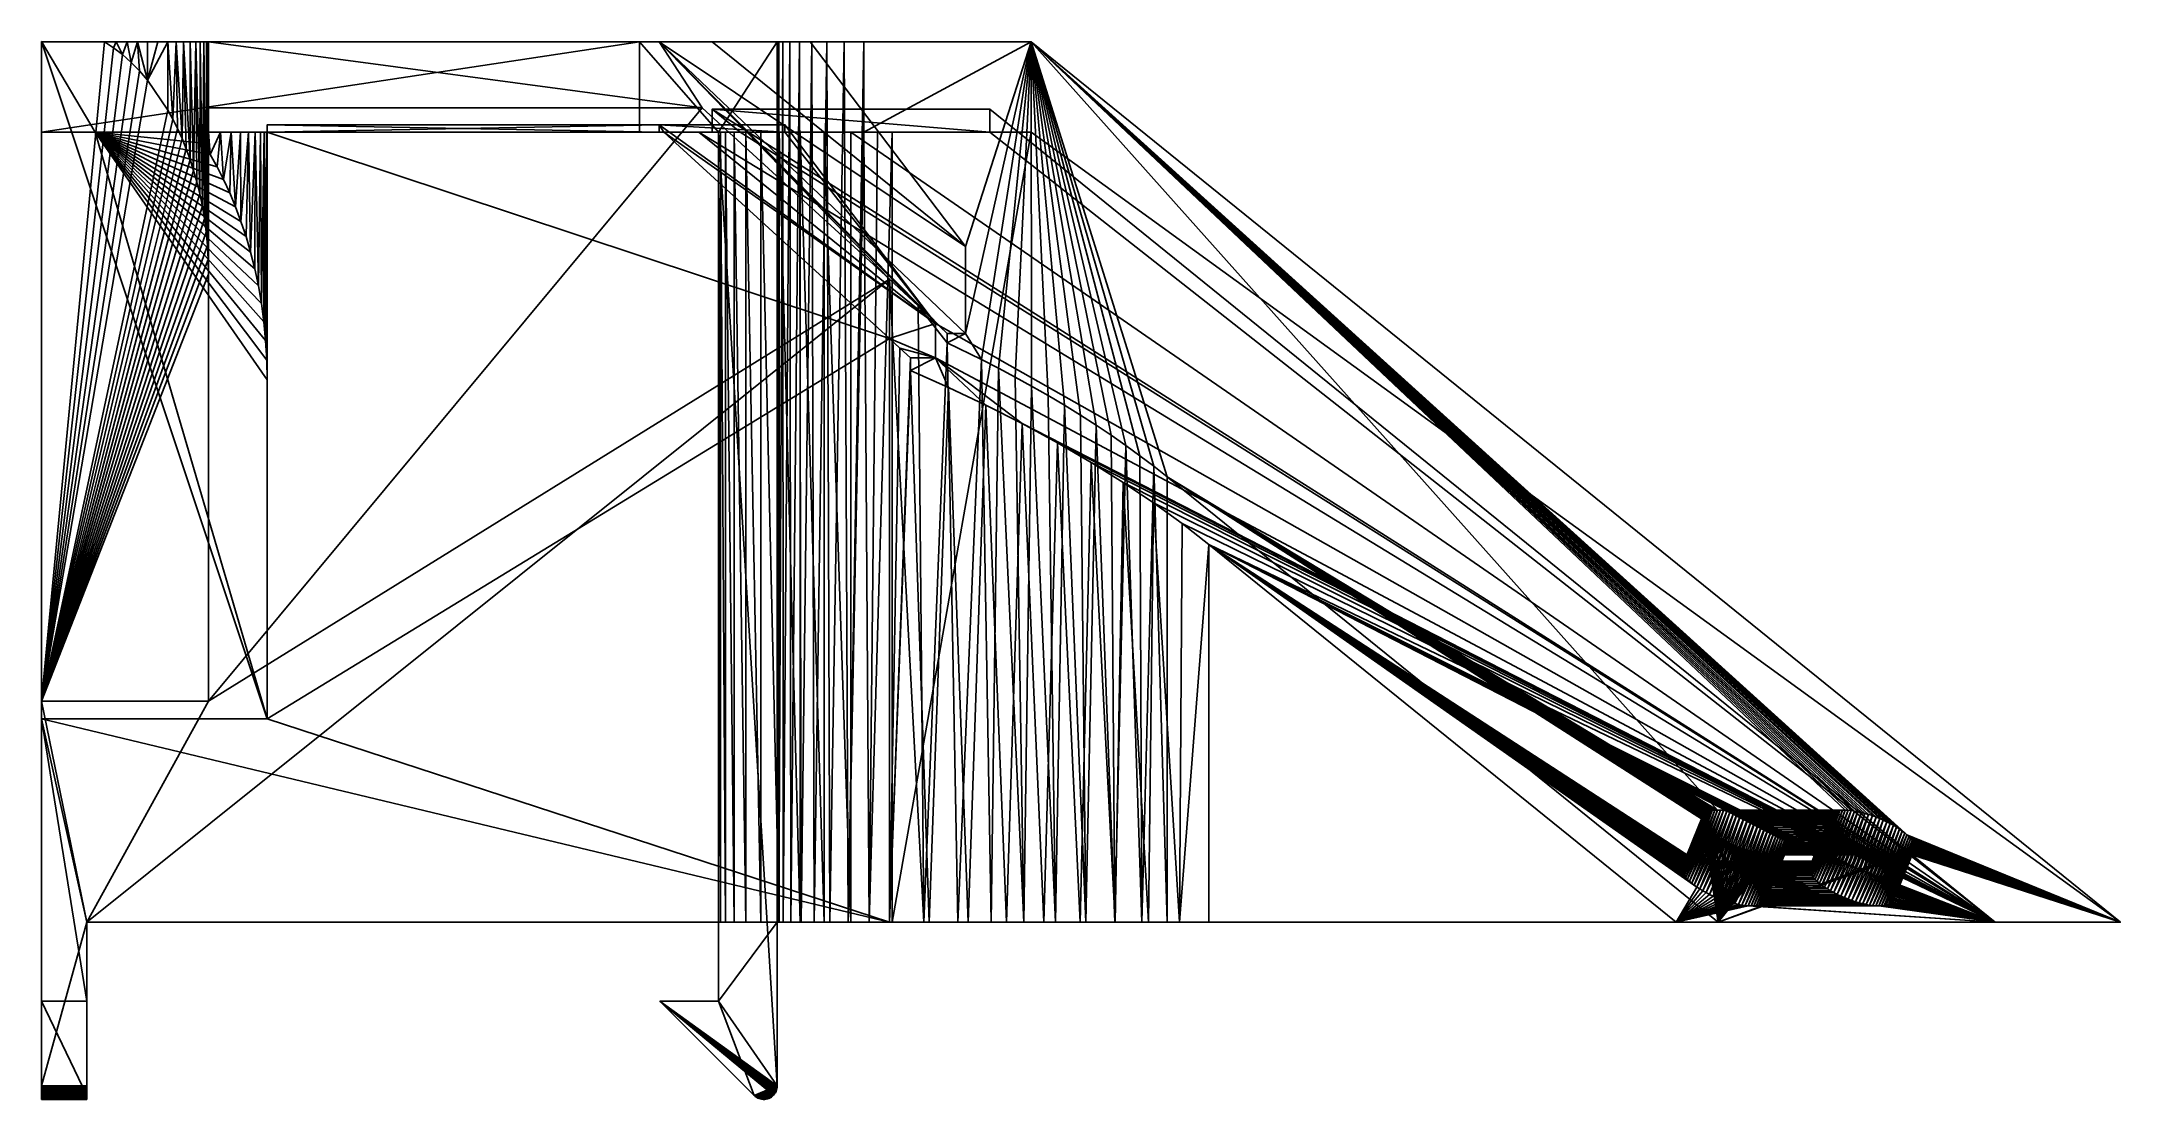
# Model space of a CAD drawing. Header units: inches. Extents: x 0 to 4.61, y -0.39 to 1.95.
import ezdxf

# ---------------------------------------------------------------- set-up
doc = ezdxf.new("R2010")
doc.units = ezdxf.units.IN
doc.header["$LTSCALE"] = 21.359881
doc.header["$MEASUREMENT"] = 0
for name, color, linetype in [('1', 7, 'CONTINUOUS'), ('10', 7, 'CONTINUOUS'), ('11', 7, 'CONTINUOUS'), ('12', 7, 'CONTINUOUS'), ('13', 7, 'CONTINUOUS'), ('14', 7, 'CONTINUOUS'), ('15', 7, 'CONTINUOUS'), ('16', 7, 'CONTINUOUS'), ('17', 7, 'CONTINUOUS'), ('18', 7, 'CONTINUOUS'), ('19', 7, 'CONTINUOUS'), ('2', 7, 'CONTINUOUS'), ('20', 7, 'CONTINUOUS'), ('21', 7, 'CONTINUOUS'), ('22', 7, 'CONTINUOUS'), ('23', 7, 'CONTINUOUS'), ('24', 7, 'CONTINUOUS'), ('25', 7, 'CONTINUOUS'), ('26', 7, 'CONTINUOUS'), ('27', 7, 'CONTINUOUS'), ('28', 7, 'CONTINUOUS'), ('29', 7, 'CONTINUOUS'), ('3', 7, 'CONTINUOUS'), ('30', 7, 'CONTINUOUS'), ('31', 7, 'CONTINUOUS'), ('32', 7, 'CONTINUOUS'), ('33', 7, 'CONTINUOUS'), ('34', 7, 'CONTINUOUS'), ('35', 7, 'CONTINUOUS'), ('36', 7, 'CONTINUOUS'), ('37', 7, 'CONTINUOUS'), ('38', 7, 'CONTINUOUS'), ('39', 7, 'CONTINUOUS'), ('4', 7, 'CONTINUOUS'), ('40', 7, 'CONTINUOUS'), ('41', 7, 'CONTINUOUS'), ('42', 7, 'CONTINUOUS'), ('43', 7, 'CONTINUOUS'), ('44', 7, 'CONTINUOUS'), ('45', 7, 'CONTINUOUS'), ('46', 7, 'CONTINUOUS'), ('47', 7, 'CONTINUOUS'), ('48', 7, 'CONTINUOUS'), ('49', 7, 'CONTINUOUS'), ('5', 7, 'CONTINUOUS'), ('50', 7, 'CONTINUOUS'), ('51', 7, 'CONTINUOUS'), ('52', 7, 'CONTINUOUS'), ('53', 7, 'CONTINUOUS'), ('54', 7, 'CONTINUOUS'), ('55', 7, 'CONTINUOUS'), ('6', 7, 'CONTINUOUS'), ('7', 7, 'CONTINUOUS'), ('8', 7, 'CONTINUOUS'), ('9', 7, 'CONTINUOUS')]:
    doc.layers.add(name, color=color, linetype=linetype)

msp = doc.modelspace()

# ---------------------------------------------------------------- linework, layer by layer
at = {"layer": '1', "color": 7, "linetype": 'CONTINUOUS', "true_color": 0xa3a3a3}
for points in [[(1.5, 0, 0.1), (1.5, 0, 0.3787), (1.5, 1.75, 0.3787), (1.5, 0, 0.1)], [(1.5, -0.175), (1.5, 0, 0.1), (1.5, 1.75, 0.3787), (1.5, -0.175)], [(1.5, 1.75), (1.5, -0.175), (1.5, 1.75, 0.3787), (1.5, 1.75)], [(1.5, -0.175, 0.1), (1.5, 0, 0.1), (1.5, -0.175), (1.5, -0.175, 0.1)]]:
    msp.add_3dface(points, dxfattribs=at)
at = {"layer": '10', "color": 7, "linetype": 'CONTINUOUS', "true_color": 0xa3a3a3}
for points in [[(1.9804, 1.3261, 2.6875), (1.3789, 1.75, 3), (1.3684, 1.7662, 2.9838), (1.9804, 1.3261, 2.6875)], [(1.6467, 1.7662, 2.3538), (1.9804, 1.3261, 2.6875), (1.3684, 1.7662, 2.9838), (1.6467, 1.7662, 2.3538)], [(1.8787, 1.2928, 3), (1.3789, 1.75, 3), (1.9804, 1.3261, 2.6875), (1.8787, 1.2928, 3)], [(1.8787, 1.2928, 3), (1.9804, 1.3261, 2.6875), (1.9804, 1.25, 2.8758), (1.8787, 1.2928, 3)], [(1.9018, 1.2715, 3.0003), (1.8787, 1.2928, 3), (1.9804, 1.25, 2.8758), (1.9018, 1.2715, 3.0003)], [(1.925, 1.25, 3.0011), (1.9018, 1.2715, 3.0003), (1.9804, 1.25, 2.8758), (1.925, 1.25, 3.0011)]]:
    msp.add_3dface(points, dxfattribs=at)
at = {"layer": '11', "color": 7, "linetype": 'CONTINUOUS', "true_color": 0xa3a3a3}
for points in [[(0.5, 1.7662, 2.9838), (0.5, 1.75, 3), (0.5, 1.75, 2.9838), (0.5, 1.7662, 2.9838)], [(0.5, 1.75, 3), (0.5, 0.45, 3), (0.5, 1.75, 2.9838), (0.5, 1.75, 3)], [(0.5, 1.75, 2.5), (0.5, 0.45, 3), (0.5, 1.2008, 2.5), (0.5, 1.75, 2.5)], [(0.5, 0.45, 3), (0.5, 1.75, 2.5), (0.5, 1.75, 2.9838), (0.5, 0.45, 3)]]:
    msp.add_3dface(points, dxfattribs=at)
at = {"layer": '12', "color": 7, "linetype": 'CONTINUOUS', "true_color": 0xa3a3a3}
for points in [[(0.3409, 1.75, 2.1342), (0.3699, 1.75, 2.1636), (0.3576, 1.7256, 2.1504), (0.3409, 1.75, 2.1342)], [(0.3576, 1.7256, 2.1504), (0.3699, 1.75, 2.1636), (0.3735, 1.7, 2.1675), (0.3576, 1.7256, 2.1504)], [(0.3699, 1.75, 2.1636), (0.3961, 1.75, 2.1949), (0.3735, 1.7, 2.1675), (0.3699, 1.75, 2.1636)], [(0.3735, 1.7, 2.1675), (0.3961, 1.75, 2.1949), (0.3887, 1.673, 2.1855), (0.3735, 1.7, 2.1675)], [(0.3887, 1.673, 2.1855), (0.3961, 1.75, 2.1949), (0.4032, 1.6447, 2.2043), (0.3887, 1.673, 2.1855)], [(0.3961, 1.75, 2.1949), (0.4197, 1.75, 2.2282), (0.4032, 1.6447, 2.2043), (0.3961, 1.75, 2.1949)], [(0.4032, 1.6447, 2.2043), (0.4197, 1.75, 2.2282), (0.4169, 1.6152, 2.224), (0.4032, 1.6447, 2.2043)], [(0.4169, 1.6152, 2.224), (0.4197, 1.75, 2.2282), (0.4298, 1.5843, 2.2445), (0.4169, 1.6152, 2.224)], [(0.4197, 1.75, 2.2282), (0.4406, 1.75, 2.2636), (0.4298, 1.5843, 2.2445), (0.4197, 1.75, 2.2282)], [(0.4298, 1.5843, 2.2445), (0.4406, 1.75, 2.2636), (0.4418, 1.5521, 2.266), (0.4298, 1.5843, 2.2445)], [(0.4406, 1.75, 2.2636), (0.4584, 1.75, 2.3004), (0.4418, 1.5521, 2.266), (0.4406, 1.75, 2.2636)], [(0.4418, 1.5521, 2.266), (0.4584, 1.75, 2.3004), (0.453, 1.5186, 2.2883), (0.4418, 1.5521, 2.266)], [(0.453, 1.5186, 2.2883), (0.4584, 1.75, 2.3004), (0.4632, 1.4837, 2.3116), (0.453, 1.5186, 2.2883)], [(0.4584, 1.75, 2.3004), (0.4732, 1.75, 2.3386), (0.4632, 1.4837, 2.3116), (0.4584, 1.75, 2.3004)], [(0.4632, 1.4837, 2.3116), (0.4732, 1.75, 2.3386), (0.4722, 1.4473, 2.3358), (0.4632, 1.4837, 2.3116)], [(0.4722, 1.4473, 2.3358), (0.4732, 1.75, 2.3386), (0.4803, 1.4094, 2.361), (0.4722, 1.4473, 2.3358)], [(0.4732, 1.75, 2.3386), (0.4849, 1.75, 2.378), (0.4803, 1.4094, 2.361), (0.4732, 1.75, 2.3386)], [(0.4803, 1.4094, 2.361), (0.4849, 1.75, 2.378), (0.4872, 1.3702, 2.3872), (0.4803, 1.4094, 2.361)], [(0.4849, 1.75, 2.378), (0.4932, 1.75, 2.4179), (0.4872, 1.3702, 2.3872), (0.4849, 1.75, 2.378)], [(0.4872, 1.3702, 2.3872), (0.4932, 1.75, 2.4179), (0.4925, 1.3297, 2.4141), (0.4872, 1.3702, 2.3872)], [(0.4925, 1.3297, 2.4141), (0.4932, 1.75, 2.4179), (0.4964, 1.288, 2.4419), (0.4925, 1.3297, 2.4141)], [(0.4932, 1.75, 2.4179), (0.4982, 1.75, 2.4586), (0.4964, 1.288, 2.4419), (0.4932, 1.75, 2.4179)], [(0.4964, 1.288, 2.4419), (0.4982, 1.75, 2.4586), (0.4989, 1.245, 2.4705), (0.4964, 1.288, 2.4419)], [(0.4982, 1.75, 2.4586), (0.5, 1.75, 2.5), (0.4989, 1.245, 2.4705), (0.4982, 1.75, 2.4586)], [(0.5, 1.75, 2.5), (0.5, 1.2008, 2.5), (0.4989, 1.245, 2.4705), (0.5, 1.75, 2.5)]]:
    msp.add_3dface(points, dxfattribs=at)
at = {"layer": '13', "color": 7, "linetype": 'CONTINUOUS', "true_color": 0xa3a3a3}
for points in [[(0.5, 0.45, 3), (0, 0.45, 3), (0, 1.9502, 2.0008), (0.5, 0.45, 3)], [(0.1187, 1.75, 2.1342), (0.5, 0.45, 3), (0, 1.9502, 2.0008), (0.1187, 1.75, 2.1342)], [(0.5, 1.2008, 2.5), (0.5, 0.45, 3), (0.1187, 1.75, 2.1342), (0.5, 1.2008, 2.5)], [(0.4989, 1.245, 2.4705), (0.5, 1.2008, 2.5), (0.1187, 1.75, 2.1342), (0.4989, 1.245, 2.4705)], [(0.3409, 1.75, 2.1342), (0.3576, 1.7256, 2.1504), (0.1187, 1.75, 2.1342), (0.3409, 1.75, 2.1342)], [(0.3576, 1.7256, 2.1504), (0.3735, 1.7, 2.1675), (0.1187, 1.75, 2.1342), (0.3576, 1.7256, 2.1504)], [(0.3735, 1.7, 2.1675), (0.3887, 1.673, 2.1855), (0.1187, 1.75, 2.1342), (0.3735, 1.7, 2.1675)], [(0.3887, 1.673, 2.1855), (0.4032, 1.6447, 2.2043), (0.1187, 1.75, 2.1342), (0.3887, 1.673, 2.1855)], [(0.4032, 1.6447, 2.2043), (0.4169, 1.6152, 2.224), (0.1187, 1.75, 2.1342), (0.4032, 1.6447, 2.2043)], [(0.4169, 1.6152, 2.224), (0.4298, 1.5843, 2.2445), (0.1187, 1.75, 2.1342), (0.4169, 1.6152, 2.224)], [(0.4298, 1.5843, 2.2445), (0.4418, 1.5521, 2.266), (0.1187, 1.75, 2.1342), (0.4298, 1.5843, 2.2445)], [(0.4418, 1.5521, 2.266), (0.453, 1.5186, 2.2883), (0.1187, 1.75, 2.1342), (0.4418, 1.5521, 2.266)], [(0.453, 1.5186, 2.2883), (0.4632, 1.4837, 2.3116), (0.1187, 1.75, 2.1342), (0.453, 1.5186, 2.2883)], [(0.4632, 1.4837, 2.3116), (0.4722, 1.4473, 2.3358), (0.1187, 1.75, 2.1342), (0.4632, 1.4837, 2.3116)], [(0.4722, 1.4473, 2.3358), (0.4803, 1.4094, 2.361), (0.1187, 1.75, 2.1342), (0.4722, 1.4473, 2.3358)], [(0.4803, 1.4094, 2.361), (0.4872, 1.3702, 2.3872), (0.1187, 1.75, 2.1342), (0.4803, 1.4094, 2.361)], [(0.4872, 1.3702, 2.3872), (0.4925, 1.3297, 2.4141), (0.1187, 1.75, 2.1342), (0.4872, 1.3702, 2.3872)], [(0.4925, 1.3297, 2.4141), (0.4964, 1.288, 2.4419), (0.1187, 1.75, 2.1342), (0.4925, 1.3297, 2.4141)], [(0.4964, 1.288, 2.4419), (0.4989, 1.245, 2.4705), (0.1187, 1.75, 2.1342), (0.4964, 1.288, 2.4419)]]:
    msp.add_3dface(points, dxfattribs=at)
at = {"layer": '14', "color": 7, "linetype": 'CONTINUOUS', "true_color": 0xa3a3a3}
for points in [[(1.3789, 1.75, 3), (0.5, 1.75, 3), (1.3684, 1.7662, 2.9838), (1.3789, 1.75, 3)], [(1.3684, 1.7662, 2.9838), (0.5, 1.75, 3), (0.5, 1.7662, 2.9838), (1.3684, 1.7662, 2.9838)]]:
    msp.add_3dface(points, dxfattribs=at)
at = {"layer": '15', "color": 7, "linetype": 'CONTINUOUS', "true_color": 0xa3a3a3}
for points in [[(1.63, 0, 0.3787), (1.63, 0, 0.1), (1.63, 1.95), (1.63, 0, 0.3787)], [(1.63, 1.95, 0.3787), (1.63, 0, 0.3787), (1.63, 1.95), (1.63, 1.95, 0.3787)], [(1.63, 0, 0.1), (1.63, -0.3626, 0.1), (1.63, 1.95), (1.63, 0, 0.1)], [(1.63, -0.3626, 0.1), (1.63, -0.3626), (1.63, 1.95), (1.63, -0.3626, 0.1)]]:
    msp.add_3dface(points, dxfattribs=at)
at = {"layer": '16', "color": 7, "linetype": 'CONTINUOUS', "true_color": 0xa3a3a3}
msp.add_3dface([(2.4939, 0, 3.3848), (3.7147, 0, 4.6056), (2.4939, 0.9866, 3.3848), (2.4939, 0, 3.3848)], dxfattribs=at)
at = {"layer": '17', "color": 7, "linetype": 'CONTINUOUS', "true_color": 0xa3a3a3}
for points in [[(2.1926, 1.95, 1.3017), (4.6056, 0, 3.7147), (2.1926, 1.75, 1.3017), (2.1926, 1.95, 1.3017)], [(4.6056, 0, 3.7147), (1.8848, 0, 0.9939), (2.1926, 1.75, 1.3017), (4.6056, 0, 3.7147)], [(1.8848, 0, 0.9939), (1.8848, 1.75, 0.9939), (2.1926, 1.75, 1.3017), (1.8848, 0, 0.9939)]]:
    msp.add_3dface(points, dxfattribs=at)
at = {"layer": '18', "color": 7, "linetype": 'CONTINUOUS', "true_color": 0xa3a3a3}
for points in [[(0.37, 1.8038, 3.13), (0.37, 0.4893, 3.13), (1.4636, 1.8038, 3.13), (0.37, 1.8038, 3.13)], [(1.4636, 1.8038, 3.13), (0.37, 0.4893, 3.13), (1.8787, 1.4242, 3.13), (1.4636, 1.8038, 3.13)], [(0.1, 0, 3.13), (1.8787, 0, 3.13), (1.8787, 1.4242, 3.13), (0.1, 0, 3.13)], [(0.37, 0.4893, 3.13), (0.1, 0, 3.13), (1.8787, 1.4242, 3.13), (0.37, 0.4893, 3.13)], [(0, -0.3626, 3.13), (0.1, 0, 3.13), (0, 0.4893, 3.13), (0, -0.3626, 3.13)], [(0, 0.4893, 3.13), (0.1, 0, 3.13), (0.37, 0.4893, 3.13), (0, 0.4893, 3.13)], [(0.1, -0.3626, 3.13), (0.1, 0, 3.13), (0, -0.3626, 3.13), (0.1, -0.3626, 3.13)]]:
    msp.add_3dface(points, dxfattribs=at)
at = {"layer": '19', "color": 7, "linetype": 'CONTINUOUS', "true_color": 0xa3a3a3}
for points in [[(1.8787, 0, 3.13), (1.9545, 0, 3.1333), (1.8787, 1.4242, 3.13), (1.8787, 0, 3.13)], [(1.8787, 1.4242, 3.13), (1.9545, 0, 3.1333), (1.9421, 1.3653, 3.1323), (1.8787, 1.4242, 3.13)], [(1.9545, 0, 3.1333), (2.0061, 1.2828, 3.1394), (1.9421, 1.3653, 3.1323), (1.9545, 0, 3.1333)], [(2.0061, 1.2828, 3.1394), (2.0061, 1.3038, 3.1394), (1.9421, 1.3653, 3.1323), (2.0061, 1.2828, 3.1394)], [(1.9545, 0, 3.1333), (2.0298, 0, 3.1432), (2.0061, 1.2828, 3.1394), (1.9545, 0, 3.1333)], [(2.0061, 1.2828, 3.1394), (2.0298, 0, 3.1432), (2.0823, 1.2461, 3.154), (2.0061, 1.2828, 3.1394)], [(2.0298, 0, 3.1432), (2.1039, 0, 3.1596), (2.0823, 1.2461, 3.154), (2.0298, 0, 3.1432)], [(2.0823, 1.2461, 3.154), (2.1039, 0, 3.1596), (2.1198, 1.227, 3.1639), (2.0823, 1.2461, 3.154)], [(2.1039, 0, 3.1596), (2.1762, 0, 3.1825), (2.1198, 1.227, 3.1639), (2.1039, 0, 3.1596)], [(2.1198, 1.227, 3.1639), (2.1762, 0, 3.1825), (2.1569, 1.2073, 3.1756), (2.1198, 1.227, 3.1639)], [(2.1569, 1.2073, 3.1756), (2.1762, 0, 3.1825), (2.1935, 1.187, 3.189), (2.1569, 1.2073, 3.1756)], [(2.1762, 0, 3.1825), (2.2464, 0, 3.2115), (2.1935, 1.187, 3.189), (2.1762, 0, 3.1825)], [(2.1935, 1.187, 3.189), (2.2464, 0, 3.2115), (2.23, 1.1662, 3.2042), (2.1935, 1.187, 3.189)], [(2.23, 1.1662, 3.2042), (2.2464, 0, 3.2115), (2.2661, 1.1447, 3.2211), (2.23, 1.1662, 3.2042)], [(2.2464, 0, 3.2115), (2.3137, 0, 3.2466), (2.2661, 1.1447, 3.2211), (2.2464, 0, 3.2115)], [(2.2661, 1.1447, 3.2211), (2.3137, 0, 3.2466), (2.3016, 1.1229, 3.2397), (2.2661, 1.1447, 3.2211)], [(2.3016, 1.1229, 3.2397), (2.3137, 0, 3.2466), (2.3361, 1.1008, 3.2599), (2.3016, 1.1229, 3.2397)], [(2.3137, 0, 3.2466), (2.3777, 0, 3.2873), (2.3361, 1.1008, 3.2599), (2.3137, 0, 3.2466)], [(2.3361, 1.1008, 3.2599), (2.3777, 0, 3.2873), (2.3695, 1.0785, 3.2817), (2.3361, 1.1008, 3.2599)], [(2.3695, 1.0785, 3.2817), (2.3777, 0, 3.2873), (2.4019, 1.0559, 3.3051), (2.3695, 1.0785, 3.2817)], [(2.3777, 0, 3.2873), (2.4379, 0, 3.3335), (2.4019, 1.0559, 3.3051), (2.3777, 0, 3.2873)], [(2.4019, 1.0559, 3.3051), (2.4379, 0, 3.3335), (2.4335, 1.0331, 3.33), (2.4019, 1.0559, 3.3051)], [(2.4335, 1.0331, 3.33), (2.4379, 0, 3.3335), (2.4641, 1.01, 3.3566), (2.4335, 1.0331, 3.33)], [(2.4379, 0, 3.3335), (2.4939, 0, 3.3848), (2.4641, 1.01, 3.3566), (2.4379, 0, 3.3335)], [(2.4939, 0, 3.3848), (2.4939, 0.9866, 3.3848), (2.4641, 1.01, 3.3566), (2.4939, 0, 3.3848)]]:
    msp.add_3dface(points, dxfattribs=at)
at = {"layer": '2', "color": 7, "linetype": 'CONTINUOUS', "true_color": 0xa3a3a3}
msp.add_3dface([(3.6213, 0, 4.3284), (2.5858, 0, 3.2929), (2.5858, 0.8368, 3.2929), (3.6213, 0, 4.3284)], dxfattribs=at)
at = {"layer": '20', "color": 7, "linetype": 'CONTINUOUS', "true_color": 0xa3a3a3}
for points in [[(1.6333, 0, 0.4545), (1.63, 0, 0.3787), (1.6332, 1.95, 0.4526), (1.6333, 0, 0.4545)], [(1.63, 0, 0.3787), (1.63, 1.95, 0.3787), (1.6332, 1.95, 0.4526), (1.63, 0, 0.3787)], [(1.6425, 1.95, 0.5254), (1.6333, 0, 0.4545), (1.6332, 1.95, 0.4526), (1.6425, 1.95, 0.5254)], [(1.6432, 0, 0.5298), (1.6333, 0, 0.4545), (1.6425, 1.95, 0.5254), (1.6432, 0, 0.5298)], [(1.658, 1.95, 0.5974), (1.6432, 0, 0.5298), (1.6425, 1.95, 0.5254), (1.658, 1.95, 0.5974)], [(1.6596, 0, 0.6039), (1.6432, 0, 0.5298), (1.658, 1.95, 0.5974), (1.6596, 0, 0.6039)], [(1.6794, 1.95, 0.6678), (1.6596, 0, 0.6039), (1.658, 1.95, 0.5974), (1.6794, 1.95, 0.6678)], [(1.6825, 0, 0.6762), (1.6596, 0, 0.6039), (1.6794, 1.95, 0.6678), (1.6825, 0, 0.6762)], [(1.7068, 1.95, 0.7361), (1.6825, 0, 0.6762), (1.6794, 1.95, 0.6678), (1.7068, 1.95, 0.7361)], [(1.7115, 0, 0.7464), (1.6825, 0, 0.6762), (1.7068, 1.95, 0.7361), (1.7115, 0, 0.7464)], [(1.7399, 1.95, 0.8019), (1.7115, 0, 0.7464), (1.7068, 1.95, 0.7361), (1.7399, 1.95, 0.8019)], [(1.7466, 0, 0.8137), (1.7115, 0, 0.7464), (1.7399, 1.95, 0.8019), (1.7466, 0, 0.8137)], [(1.7781, 1.95, 0.8643), (1.7466, 0, 0.8137), (1.7399, 1.95, 0.8019), (1.7781, 1.95, 0.8643)], [(1.7873, 0, 0.8777), (1.7466, 0, 0.8137), (1.7781, 1.95, 0.8643), (1.7873, 0, 0.8777)], [(1.8218, 1.95, 0.9236), (1.7873, 0, 0.8777), (1.7781, 1.95, 0.8643), (1.8218, 1.95, 0.9236)], [(1.8218, 1.75, 0.9236), (1.7873, 0, 0.8777), (1.8218, 1.95, 0.9236), (1.8218, 1.75, 0.9236)], [(1.8335, 0, 0.9379), (1.7873, 0, 0.8777), (1.8218, 1.75, 0.9236), (1.8335, 0, 0.9379)], [(1.8335, 0, 0.9379), (1.8218, 1.75, 0.9236), (1.8522, 1.75, 0.9594), (1.8335, 0, 0.9379)], [(1.8848, 0, 0.9939), (1.8335, 0, 0.9379), (1.8848, 1.75, 0.9939), (1.8848, 0, 0.9939)], [(1.8848, 1.75, 0.9939), (1.8335, 0, 0.9379), (1.8522, 1.75, 0.9594), (1.8848, 1.75, 0.9939)]]:
    msp.add_3dface(points, dxfattribs=at)
at = {"layer": '21', "color": 7, "linetype": 'CONTINUOUS', "true_color": 0xa3a3a3}
for points in [[(2.1926, 1.95, 1.3017), (1.4855, 1.95, 2.0088), (2.0472, 1.4961, 2.5704), (2.1926, 1.95, 1.3017)], [(2.0823, 1.2461, 3.154), (2.1926, 1.95, 1.3017), (2.0472, 1.3038, 3.0462), (2.0823, 1.2461, 3.154)], [(2.0472, 1.3038, 3.0462), (2.1926, 1.95, 1.3017), (2.0472, 1.4961, 2.5704), (2.0472, 1.3038, 3.0462)], [(2.1926, 1.95, 1.3017), (2.0823, 1.2461, 3.154), (2.1198, 1.227, 3.1639), (2.1926, 1.95, 1.3017)], [(2.1926, 1.95, 1.3017), (2.1198, 1.227, 3.1639), (2.1569, 1.2073, 3.1756), (2.1926, 1.95, 1.3017)], [(2.1926, 1.95, 1.3017), (2.1569, 1.2073, 3.1756), (2.1935, 1.187, 3.189), (2.1926, 1.95, 1.3017)], [(4.6056, 0, 3.7147), (2.1926, 1.95, 1.3017), (4.1327, 0.1933, 3.7092), (4.6056, 0, 3.7147)], [(2.4939, 0.9866, 3.3848), (2.1926, 1.95, 1.3017), (2.4641, 1.01, 3.3566), (2.4939, 0.9866, 3.3848)], [(2.1926, 1.95, 1.3017), (2.4939, 0.9866, 3.3848), (3.713, 0.248, 3.9934), (2.1926, 1.95, 1.3017)], [(2.1926, 1.95, 1.3017), (2.1935, 1.187, 3.189), (2.23, 1.1662, 3.2042), (2.1926, 1.95, 1.3017)], [(2.1926, 1.95, 1.3017), (2.23, 1.1662, 3.2042), (2.2661, 1.1447, 3.2211), (2.1926, 1.95, 1.3017)], [(2.1926, 1.95, 1.3017), (2.2661, 1.1447, 3.2211), (2.3016, 1.1229, 3.2397), (2.1926, 1.95, 1.3017)], [(2.1926, 1.95, 1.3017), (2.3016, 1.1229, 3.2397), (2.3361, 1.1008, 3.2599), (2.1926, 1.95, 1.3017)], [(2.1926, 1.95, 1.3017), (2.3361, 1.1008, 3.2599), (2.3695, 1.0785, 3.2817), (2.1926, 1.95, 1.3017)], [(2.1926, 1.95, 1.3017), (2.3695, 1.0785, 3.2817), (2.4019, 1.0559, 3.3051), (2.1926, 1.95, 1.3017)], [(2.1926, 1.95, 1.3017), (2.4019, 1.0559, 3.3051), (2.4335, 1.0331, 3.33), (2.1926, 1.95, 1.3017)], [(2.1926, 1.95, 1.3017), (2.4335, 1.0331, 3.33), (2.4641, 1.01, 3.3566), (2.1926, 1.95, 1.3017)], [(2.1926, 1.95, 1.3017), (3.713, 0.248, 3.9934), (3.9958, 0.248, 3.7106), (2.1926, 1.95, 1.3017)], [(4.1327, 0.1933, 3.7092), (2.1926, 1.95, 1.3017), (4.1277, 0.1976, 3.7035), (4.1327, 0.1933, 3.7092)], [(4.1277, 0.1976, 3.7035), (2.1926, 1.95, 1.3017), (4.1222, 0.2019, 3.6984), (4.1277, 0.1976, 3.7035)], [(4.1222, 0.2019, 3.6984), (2.1926, 1.95, 1.3017), (4.1162, 0.2062, 3.6937), (4.1222, 0.2019, 3.6984)], [(4.1162, 0.2062, 3.6937), (2.1926, 1.95, 1.3017), (4.1096, 0.2105, 3.6897), (4.1162, 0.2062, 3.6937)], [(4.1096, 0.2105, 3.6897), (2.1926, 1.95, 1.3017), (4.1028, 0.2146, 3.6863), (4.1096, 0.2105, 3.6897)], [(4.1028, 0.2146, 3.6863), (2.1926, 1.95, 1.3017), (4.0956, 0.2186, 3.6836), (4.1028, 0.2146, 3.6863)], [(4.0956, 0.2186, 3.6836), (2.1926, 1.95, 1.3017), (4.088, 0.2225, 3.6816), (4.0956, 0.2186, 3.6836)], [(4.088, 0.2225, 3.6816), (2.1926, 1.95, 1.3017), (4.0802, 0.2262, 3.6802), (4.088, 0.2225, 3.6816)], [(4.0802, 0.2262, 3.6802), (2.1926, 1.95, 1.3017), (4.0723, 0.2297, 3.6796), (4.0802, 0.2262, 3.6802)], [(4.0723, 0.2297, 3.6796), (2.1926, 1.95, 1.3017), (4.0642, 0.2329, 3.6797), (4.0723, 0.2297, 3.6796)], [(4.0642, 0.2329, 3.6797), (2.1926, 1.95, 1.3017), (4.056, 0.2359, 3.6805), (4.0642, 0.2329, 3.6797)], [(4.056, 0.2359, 3.6805), (2.1926, 1.95, 1.3017), (4.0478, 0.2386, 3.682), (4.056, 0.2359, 3.6805)], [(4.0478, 0.2386, 3.682), (2.1926, 1.95, 1.3017), (4.0397, 0.241, 3.6841), (4.0478, 0.2386, 3.682)], [(4.0397, 0.241, 3.6841), (2.1926, 1.95, 1.3017), (4.0318, 0.243, 3.687), (4.0397, 0.241, 3.6841)], [(4.0318, 0.243, 3.687), (2.1926, 1.95, 1.3017), (4.024, 0.2448, 3.6906), (4.0318, 0.243, 3.687)], [(4.024, 0.2448, 3.6906), (2.1926, 1.95, 1.3017), (4.0164, 0.2462, 3.6947), (4.024, 0.2448, 3.6906)], [(4.0164, 0.2462, 3.6947), (2.1926, 1.95, 1.3017), (4.0092, 0.2472, 3.6994), (4.0164, 0.2462, 3.6947)], [(4.0092, 0.2472, 3.6994), (2.1926, 1.95, 1.3017), (4.0023, 0.2478, 3.7047), (4.0092, 0.2472, 3.6994)], [(4.0023, 0.2478, 3.7047), (2.1926, 1.95, 1.3017), (3.9958, 0.248, 3.7106), (4.0023, 0.2478, 3.7047)], [(2.0061, 1.2828, 3.1394), (2.0823, 1.2461, 3.154), (2.0472, 1.3038, 3.0462), (2.0061, 1.2828, 3.1394)], [(2.4939, 0.9866, 3.3848), (3.7147, 0, 4.6056), (3.6799, 0.2275, 4.0774), (2.4939, 0.9866, 3.3848)], [(3.6795, 0.231, 4.0691), (2.4939, 0.9866, 3.3848), (3.6799, 0.2275, 4.0774), (3.6795, 0.231, 4.0691)], [(2.4939, 0.9866, 3.3848), (3.6795, 0.231, 4.0691), (3.6799, 0.2342, 4.0608), (2.4939, 0.9866, 3.3848)], [(3.713, 0.248, 3.9934), (2.4939, 0.9866, 3.3848), (3.7069, 0.2479, 3.9998), (3.713, 0.248, 3.9934)], [(3.7069, 0.2479, 3.9998), (2.4939, 0.9866, 3.3848), (3.7014, 0.2475, 4.0065), (3.7069, 0.2479, 3.9998)], [(3.7014, 0.2475, 4.0065), (2.4939, 0.9866, 3.3848), (3.6965, 0.2466, 4.0135), (3.7014, 0.2475, 4.0065)], [(3.6965, 0.2466, 4.0135), (2.4939, 0.9866, 3.3848), (3.6921, 0.2453, 4.021), (3.6965, 0.2466, 4.0135)], [(3.6921, 0.2453, 4.021), (2.4939, 0.9866, 3.3848), (3.6883, 0.2437, 4.0288), (3.6921, 0.2453, 4.021)], [(3.6883, 0.2437, 4.0288), (2.4939, 0.9866, 3.3848), (3.6852, 0.2418, 4.0366), (3.6883, 0.2437, 4.0288)], [(3.6852, 0.2418, 4.0366), (2.4939, 0.9866, 3.3848), (3.6828, 0.2396, 4.0445), (3.6852, 0.2418, 4.0366)], [(3.6828, 0.2396, 4.0445), (2.4939, 0.9866, 3.3848), (3.681, 0.2371, 4.0526), (3.6828, 0.2396, 4.0445)], [(3.681, 0.2371, 4.0526), (2.4939, 0.9866, 3.3848), (3.6799, 0.2342, 4.0608), (3.681, 0.2371, 4.0526)], [(3.713, 0.248, 3.9934), (3.7195, 0.2478, 3.9876), (3.9958, 0.248, 3.7106), (3.713, 0.248, 3.9934)], [(3.9958, 0.248, 3.7106), (3.7195, 0.2478, 3.9876), (3.9897, 0.2479, 3.7169), (3.9958, 0.248, 3.7106)], [(3.9897, 0.2479, 3.7169), (3.7195, 0.2478, 3.9876), (3.9843, 0.2475, 3.7236), (3.9897, 0.2479, 3.7169)], [(3.7195, 0.2478, 3.9876), (3.7263, 0.2472, 3.9823), (3.9843, 0.2475, 3.7236), (3.7195, 0.2478, 3.9876)], [(3.9843, 0.2475, 3.7236), (3.7263, 0.2472, 3.9823), (3.9793, 0.2466, 3.7307), (3.9843, 0.2475, 3.7236)], [(3.7263, 0.2472, 3.9823), (3.7335, 0.2462, 3.9776), (3.9793, 0.2466, 3.7307), (3.7263, 0.2472, 3.9823)], [(3.9793, 0.2466, 3.7307), (3.7335, 0.2462, 3.9776), (3.9749, 0.2453, 3.7382), (3.9793, 0.2466, 3.7307)], [(3.7335, 0.2462, 3.9776), (3.7411, 0.2448, 3.9734), (3.9749, 0.2453, 3.7382), (3.7335, 0.2462, 3.9776)], [(3.9749, 0.2453, 3.7382), (3.7411, 0.2448, 3.9734), (3.9711, 0.2437, 3.7459), (3.9749, 0.2453, 3.7382)], [(3.7411, 0.2448, 3.9734), (3.749, 0.243, 3.9698), (3.9711, 0.2437, 3.7459), (3.7411, 0.2448, 3.9734)], [(3.9711, 0.2437, 3.7459), (3.749, 0.243, 3.9698), (3.968, 0.2418, 3.7538), (3.9711, 0.2437, 3.7459)], [(3.749, 0.243, 3.9698), (3.7569, 0.241, 3.967), (3.968, 0.2418, 3.7538), (3.749, 0.243, 3.9698)], [(3.968, 0.2418, 3.7538), (3.7569, 0.241, 3.967), (3.9656, 0.2396, 3.7617), (3.968, 0.2418, 3.7538)], [(3.7569, 0.241, 3.967), (3.7649, 0.2386, 3.9648), (3.9656, 0.2396, 3.7617), (3.7569, 0.241, 3.967)], [(3.9656, 0.2396, 3.7617), (3.7649, 0.2386, 3.9648), (3.9639, 0.2371, 3.7698), (3.9656, 0.2396, 3.7617)], [(3.7649, 0.2386, 3.9648), (3.7732, 0.2359, 3.9633), (3.9639, 0.2371, 3.7698), (3.7649, 0.2386, 3.9648)], [(3.9639, 0.2371, 3.7698), (3.7732, 0.2359, 3.9633), (3.9628, 0.2342, 3.778), (3.9639, 0.2371, 3.7698)], [(3.7732, 0.2359, 3.9633), (3.7814, 0.2329, 3.9625), (3.9628, 0.2342, 3.778), (3.7732, 0.2359, 3.9633)], [(3.7814, 0.2329, 3.9625), (3.9624, 0.231, 3.7863), (3.9628, 0.2342, 3.778), (3.7814, 0.2329, 3.9625)], [(3.7814, 0.2329, 3.9625), (3.7894, 0.2297, 3.9624), (3.9624, 0.231, 3.7863), (3.7814, 0.2329, 3.9625)], [(3.9624, 0.231, 3.7863), (3.7894, 0.2297, 3.9624), (3.9628, 0.2275, 3.7945), (3.9624, 0.231, 3.7863)], [(3.6799, 0.2275, 4.0774), (3.7147, 0, 4.6056), (3.681, 0.2239, 4.0853), (3.6799, 0.2275, 4.0774)], [(3.681, 0.2239, 4.0853), (3.7147, 0, 4.6056), (3.6828, 0.2201, 4.0928), (3.681, 0.2239, 4.0853)], [(3.6828, 0.2201, 4.0928), (3.7147, 0, 4.6056), (3.6852, 0.2162, 4.1001), (3.6828, 0.2201, 4.0928)], [(3.6852, 0.2162, 4.1001), (3.7147, 0, 4.6056), (3.6883, 0.2121, 4.107), (3.6852, 0.2162, 4.1001)], [(3.6883, 0.2121, 4.107), (3.7147, 0, 4.6056), (3.6921, 0.2079, 4.1137), (3.6883, 0.2121, 4.107)], [(3.6921, 0.2079, 4.1137), (3.7147, 0, 4.6056), (3.6965, 0.2036, 4.12), (3.6921, 0.2079, 4.1137)], [(3.6965, 0.2036, 4.12), (3.7147, 0, 4.6056), (3.7014, 0.1993, 4.1257), (3.6965, 0.2036, 4.12)], [(3.7014, 0.1993, 4.1257), (3.7147, 0, 4.6056), (3.7069, 0.195, 4.1308), (3.7014, 0.1993, 4.1257)], [(3.7069, 0.195, 4.1308), (3.7147, 0, 4.6056), (3.713, 0.1907, 4.1354), (3.7069, 0.195, 4.1308)], [(3.713, 0.1907, 4.1354), (3.7147, 0, 4.6056), (3.7195, 0.1864, 4.1395), (3.713, 0.1907, 4.1354)], [(3.7195, 0.1864, 4.1395), (3.7147, 0, 4.6056), (3.7263, 0.1823, 4.1429), (3.7195, 0.1864, 4.1395)], [(3.7894, 0.2297, 3.9624), (3.7973, 0.2262, 3.963), (3.9628, 0.2275, 3.7945), (3.7894, 0.2297, 3.9624)], [(3.9628, 0.2275, 3.7945), (3.7973, 0.2262, 3.963), (3.9639, 0.2239, 3.8024), (3.9628, 0.2275, 3.7945)], [(3.7973, 0.2262, 3.963), (3.8052, 0.2225, 3.9644), (3.9639, 0.2239, 3.8024), (3.7973, 0.2262, 3.963)], [(3.9639, 0.2239, 3.8024), (3.8052, 0.2225, 3.9644), (3.9656, 0.2201, 3.81), (3.9639, 0.2239, 3.8024)], [(3.8052, 0.2225, 3.9644), (3.8128, 0.2186, 3.9664), (3.9656, 0.2201, 3.81), (3.8052, 0.2225, 3.9644)], [(3.9656, 0.2201, 3.81), (3.8128, 0.2186, 3.9664), (3.968, 0.2162, 3.8172), (3.9656, 0.2201, 3.81)], [(3.8128, 0.2186, 3.9664), (3.82, 0.2146, 3.9691), (3.968, 0.2162, 3.8172), (3.8128, 0.2186, 3.9664)], [(3.968, 0.2162, 3.8172), (3.82, 0.2146, 3.9691), (3.9711, 0.2121, 3.8242), (3.968, 0.2162, 3.8172)], [(3.82, 0.2146, 3.9691), (3.8268, 0.2105, 3.9725), (3.9711, 0.2121, 3.8242), (3.82, 0.2146, 3.9691)], [(3.9711, 0.2121, 3.8242), (3.8268, 0.2105, 3.9725), (3.9749, 0.2079, 3.8309), (3.9711, 0.2121, 3.8242)], [(3.8268, 0.2105, 3.9725), (3.8333, 0.2062, 3.9766), (3.9749, 0.2079, 3.8309), (3.8268, 0.2105, 3.9725)], [(3.9749, 0.2079, 3.8309), (3.8333, 0.2062, 3.9766), (3.9793, 0.2036, 3.8371), (3.9749, 0.2079, 3.8309)], [(3.8333, 0.2062, 3.9766), (3.8394, 0.2019, 3.9812), (3.9793, 0.2036, 3.8371), (3.8333, 0.2062, 3.9766)], [(3.9793, 0.2036, 3.8371), (3.8394, 0.2019, 3.9812), (3.9843, 0.1993, 3.8428), (3.9793, 0.2036, 3.8371)], [(3.8394, 0.2019, 3.9812), (3.8449, 0.1976, 3.9863), (3.9843, 0.1993, 3.8428), (3.8394, 0.2019, 3.9812)], [(3.9843, 0.1993, 3.8428), (3.8449, 0.1976, 3.9863), (3.9897, 0.195, 3.848), (3.9843, 0.1993, 3.8428)], [(3.8449, 0.1976, 3.9863), (3.8498, 0.1933, 3.992), (3.9897, 0.195, 3.848), (3.8449, 0.1976, 3.9863)], [(3.9897, 0.195, 3.848), (3.8498, 0.1933, 3.992), (3.9958, 0.1907, 3.8526), (3.9897, 0.195, 3.848)], [(3.8498, 0.1933, 3.992), (3.8542, 0.189, 3.9983), (3.9958, 0.1907, 3.8526), (3.8498, 0.1933, 3.992)], [(3.9958, 0.1907, 3.8526), (3.8542, 0.189, 3.9983), (4.0023, 0.1864, 3.8567), (3.9958, 0.1907, 3.8526)], [(3.8542, 0.189, 3.9983), (3.858, 0.1848, 4.005), (4.0023, 0.1864, 3.8567), (3.8542, 0.189, 3.9983)], [(4.0023, 0.1864, 3.8567), (3.858, 0.1848, 4.005), (4.0092, 0.1823, 3.86), (4.0023, 0.1864, 3.8567)], [(3.858, 0.1848, 4.005), (3.8612, 0.1807, 4.0119), (4.0092, 0.1823, 3.86), (3.858, 0.1848, 4.005)], [(4.1371, 0.189, 3.7154), (4.6056, 0, 3.7147), (4.1327, 0.1933, 3.7092), (4.1371, 0.189, 3.7154)], [(4.1409, 0.1848, 3.7221), (4.6056, 0, 3.7147), (4.1371, 0.189, 3.7154), (4.1409, 0.1848, 3.7221)], [(4.144, 0.1807, 3.7291), (4.6056, 0, 3.7147), (4.1409, 0.1848, 3.7221), (4.144, 0.1807, 3.7291)], [(3.7263, 0.1823, 4.1429), (3.7147, 0, 4.6056), (3.7335, 0.1783, 4.1455), (3.7263, 0.1823, 4.1429)], [(3.7335, 0.1783, 4.1455), (3.7147, 0, 4.6056), (3.7411, 0.1744, 4.1476), (3.7335, 0.1783, 4.1455)], [(3.7411, 0.1744, 4.1476), (3.7147, 0, 4.6056), (3.749, 0.1707, 4.1489), (3.7411, 0.1744, 4.1476)], [(3.749, 0.1707, 4.1489), (3.7147, 0, 4.6056), (3.7569, 0.1672, 4.1496), (3.749, 0.1707, 4.1489)], [(3.7569, 0.1672, 4.1496), (3.7147, 0, 4.6056), (3.7649, 0.164, 4.1495), (3.7569, 0.1672, 4.1496)], [(3.7649, 0.164, 4.1495), (3.7147, 0, 4.6056), (3.7732, 0.161, 4.1487), (3.7649, 0.164, 4.1495)], [(3.7732, 0.161, 4.1487), (3.7147, 0, 4.6056), (3.7814, 0.1583, 4.1472), (3.7732, 0.161, 4.1487)], [(3.7814, 0.1583, 4.1472), (3.7147, 0, 4.6056), (3.7894, 0.1559, 4.145), (3.7814, 0.1583, 4.1472)], [(3.7894, 0.1559, 4.145), (3.7147, 0, 4.6056), (3.7973, 0.1539, 4.1422), (3.7894, 0.1559, 4.145)], [(3.7973, 0.1539, 4.1422), (3.7147, 0, 4.6056), (3.8052, 0.1521, 4.1386), (3.7973, 0.1539, 4.1422)], [(3.8052, 0.1521, 4.1386), (3.7147, 0, 4.6056), (3.8128, 0.1508, 4.1344), (3.8052, 0.1521, 4.1386)], [(3.7147, 0, 4.6056), (4.6056, 0, 3.7147), (4.1371, 0.1516, 3.8081), (3.7147, 0, 4.6056)], [(4.1327, 0.1503, 3.8156), (3.7147, 0, 4.6056), (4.1371, 0.1516, 3.8081), (4.1327, 0.1503, 3.8156)], [(3.8128, 0.1508, 4.1344), (3.7147, 0, 4.6056), (3.82, 0.1497, 4.1297), (3.8128, 0.1508, 4.1344)], [(4.1277, 0.1495, 3.8227), (3.7147, 0, 4.6056), (4.1327, 0.1503, 3.8156), (4.1277, 0.1495, 3.8227)], [(3.82, 0.1497, 4.1297), (3.7147, 0, 4.6056), (3.8268, 0.1491, 4.1244), (3.82, 0.1497, 4.1297)], [(4.1222, 0.149, 3.8294), (3.7147, 0, 4.6056), (4.1277, 0.1495, 3.8227), (4.1222, 0.149, 3.8294)], [(3.8268, 0.1491, 4.1244), (3.7147, 0, 4.6056), (3.8333, 0.1489, 4.1186), (3.8268, 0.1491, 4.1244)], [(4.1162, 0.1489, 3.8357), (3.7147, 0, 4.6056), (4.1222, 0.149, 3.8294), (4.1162, 0.1489, 3.8357)], [(3.8333, 0.1489, 4.1186), (3.7147, 0, 4.6056), (4.1162, 0.1489, 3.8357), (3.8333, 0.1489, 4.1186)], [(3.8394, 0.149, 4.1122), (3.8333, 0.1489, 4.1186), (4.1096, 0.1491, 3.8416), (3.8394, 0.149, 4.1122)], [(4.1096, 0.1491, 3.8416), (3.8333, 0.1489, 4.1186), (4.1162, 0.1489, 3.8357), (4.1096, 0.1491, 3.8416)], [(3.8449, 0.1495, 4.1055), (3.8394, 0.149, 4.1122), (4.1096, 0.1491, 3.8416), (3.8449, 0.1495, 4.1055)], [(3.8498, 0.1503, 4.0985), (3.8449, 0.1495, 4.1055), (4.1028, 0.1497, 3.8469), (3.8498, 0.1503, 4.0985)], [(4.1028, 0.1497, 3.8469), (3.8449, 0.1495, 4.1055), (4.1096, 0.1491, 3.8416), (4.1028, 0.1497, 3.8469)], [(3.8542, 0.1516, 4.091), (3.8498, 0.1503, 4.0985), (4.0956, 0.1508, 3.8516), (3.8542, 0.1516, 4.091)], [(4.0956, 0.1508, 3.8516), (3.8498, 0.1503, 4.0985), (4.1028, 0.1497, 3.8469), (4.0956, 0.1508, 3.8516)], [(3.858, 0.1532, 4.0832), (3.8542, 0.1516, 4.091), (4.088, 0.1521, 3.8558), (3.858, 0.1532, 4.0832)], [(4.088, 0.1521, 3.8558), (3.8542, 0.1516, 4.091), (4.0956, 0.1508, 3.8516), (4.088, 0.1521, 3.8558)], [(3.8612, 0.1551, 4.0754), (3.858, 0.1532, 4.0832), (4.0802, 0.1539, 3.8593), (3.8612, 0.1551, 4.0754)], [(4.0802, 0.1539, 3.8593), (3.858, 0.1532, 4.0832), (4.088, 0.1521, 3.8558), (4.0802, 0.1539, 3.8593)], [(4.0092, 0.1823, 3.86), (3.8612, 0.1807, 4.0119), (4.0164, 0.1783, 3.8627), (4.0092, 0.1823, 3.86)], [(3.8612, 0.1807, 4.0119), (3.8636, 0.1768, 4.0192), (4.0164, 0.1783, 3.8627), (3.8612, 0.1807, 4.0119)], [(3.8636, 0.1573, 4.0675), (3.8612, 0.1551, 4.0754), (4.0723, 0.1559, 3.8622), (3.8636, 0.1573, 4.0675)], [(4.0723, 0.1559, 3.8622), (3.8612, 0.1551, 4.0754), (4.0802, 0.1539, 3.8593), (4.0723, 0.1559, 3.8622)], [(4.0164, 0.1783, 3.8627), (3.8636, 0.1768, 4.0192), (4.024, 0.1744, 3.8647), (4.0164, 0.1783, 3.8627)], [(3.8636, 0.1768, 4.0192), (3.8653, 0.173, 4.0267), (4.024, 0.1744, 3.8647), (3.8636, 0.1768, 4.0192)], [(3.8653, 0.1598, 4.0594), (3.8636, 0.1573, 4.0675), (4.0642, 0.1583, 3.8643), (3.8653, 0.1598, 4.0594)], [(4.0642, 0.1583, 3.8643), (3.8636, 0.1573, 4.0675), (4.0723, 0.1559, 3.8622), (4.0642, 0.1583, 3.8643)], [(4.024, 0.1744, 3.8647), (3.8653, 0.173, 4.0267), (4.0318, 0.1707, 3.8661), (4.024, 0.1744, 3.8647)], [(3.8653, 0.173, 4.0267), (3.8664, 0.1694, 4.0346), (4.0318, 0.1707, 3.8661), (3.8653, 0.173, 4.0267)], [(3.8664, 0.1627, 4.0512), (3.8653, 0.1598, 4.0594), (4.056, 0.161, 3.8658), (3.8664, 0.1627, 4.0512)], [(4.056, 0.161, 3.8658), (3.8653, 0.1598, 4.0594), (4.0642, 0.1583, 3.8643), (4.056, 0.161, 3.8658)], [(4.0318, 0.1707, 3.8661), (3.8664, 0.1694, 4.0346), (4.0397, 0.1672, 3.8667), (4.0318, 0.1707, 3.8661)], [(3.8664, 0.1694, 4.0346), (3.8668, 0.1659, 4.0429), (4.0397, 0.1672, 3.8667), (3.8664, 0.1694, 4.0346)], [(3.8668, 0.1659, 4.0429), (3.8664, 0.1627, 4.0512), (4.0478, 0.164, 3.8666), (3.8668, 0.1659, 4.0429)], [(4.0478, 0.164, 3.8666), (3.8664, 0.1627, 4.0512), (4.056, 0.161, 3.8658), (4.0478, 0.164, 3.8666)], [(4.0397, 0.1672, 3.8667), (3.8668, 0.1659, 4.0429), (4.0478, 0.164, 3.8666), (4.0397, 0.1672, 3.8667)], [(4.1371, 0.1516, 3.8081), (4.6056, 0, 3.7147), (4.1409, 0.1532, 3.8004), (4.1371, 0.1516, 3.8081)], [(4.1409, 0.1532, 3.8004), (4.6056, 0, 3.7147), (4.144, 0.1551, 3.7925), (4.1409, 0.1532, 3.8004)], [(4.1464, 0.1768, 3.7363), (4.6056, 0, 3.7147), (4.144, 0.1807, 3.7291), (4.1464, 0.1768, 3.7363)], [(4.144, 0.1551, 3.7925), (4.6056, 0, 3.7147), (4.1464, 0.1573, 3.7846), (4.144, 0.1551, 3.7925)], [(4.1481, 0.173, 3.7439), (4.6056, 0, 3.7147), (4.1464, 0.1768, 3.7363), (4.1481, 0.173, 3.7439)], [(4.1464, 0.1573, 3.7846), (4.6056, 0, 3.7147), (4.1481, 0.1598, 3.7766), (4.1464, 0.1573, 3.7846)], [(4.1492, 0.1694, 3.7518), (4.6056, 0, 3.7147), (4.1481, 0.173, 3.7439), (4.1492, 0.1694, 3.7518)], [(4.1481, 0.1598, 3.7766), (4.6056, 0, 3.7147), (4.1492, 0.1627, 3.7684), (4.1481, 0.1598, 3.7766)], [(4.1496, 0.1659, 3.76), (4.6056, 0, 3.7147), (4.1492, 0.1694, 3.7518), (4.1496, 0.1659, 3.76)], [(4.1492, 0.1627, 3.7684), (4.6056, 0, 3.7147), (4.1496, 0.1659, 3.76), (4.1492, 0.1627, 3.7684)]]:
    msp.add_3dface(points, dxfattribs=at)
at = {"layer": '22', "color": 7, "linetype": 'CONTINUOUS', "true_color": 0xa3a3a3}
msp.add_3dface([(2.0472, 1.4961, 2.5704), (1.4855, 1.95, 2.0088), (1.703, 1.95, 2.2263), (2.0472, 1.4961, 2.5704)], dxfattribs=at)
at = {"layer": '23', "color": 7, "linetype": 'CONTINUOUS', "true_color": 0xa3a3a3}
msp.add_3dface([(2.0061, 1.3038, 3.1394), (2.0061, 1.2828, 3.1394), (2.0472, 1.3038, 3.0462), (2.0061, 1.3038, 3.1394)], dxfattribs=at)
at = {"layer": '24', "color": 7, "linetype": 'CONTINUOUS', "true_color": 0xa3a3a3}
for points in [[(1.4636, 1.8038, 3.13), (1.8787, 1.4242, 3.13), (1.3684, 1.95, 2.9838), (1.4636, 1.8038, 3.13)], [(1.8787, 1.4242, 3.13), (1.9421, 1.3653, 3.1323), (1.3684, 1.95, 2.9838), (1.8787, 1.4242, 3.13)], [(1.9421, 1.3653, 3.1323), (2.0061, 1.3038, 3.1394), (1.3684, 1.95, 2.9838), (1.9421, 1.3653, 3.1323)], [(2.0061, 1.3038, 3.1394), (2.0472, 1.3038, 3.0462), (1.3684, 1.95, 2.9838), (2.0061, 1.3038, 3.1394)], [(2.0472, 1.3038, 3.0462), (2.0472, 1.4961, 2.5704), (1.3684, 1.95, 2.9838), (2.0472, 1.3038, 3.0462)], [(2.0472, 1.4961, 2.5704), (1.703, 1.95, 2.2263), (1.3684, 1.95, 2.9838), (2.0472, 1.4961, 2.5704)]]:
    msp.add_3dface(points, dxfattribs=at)
at = {"layer": '25', "color": 7, "linetype": 'CONTINUOUS', "true_color": 0xa3a3a3}
for points in [[(0.37, 1.8038, 3.13), (0.37, 1.95, 2.9838), (0.37, 1.4353, 2.5), (0.37, 1.8038, 3.13)], [(0.37, 1.4353, 2.5), (0.37, 1.95, 2.9838), (0.37, 1.95, 2.5), (0.37, 1.4353, 2.5)], [(0.37, 0.4893, 3.13), (0.37, 1.8038, 3.13), (0.37, 1.4353, 2.5), (0.37, 0.4893, 3.13)]]:
    msp.add_3dface(points, dxfattribs=at)
at = {"layer": '26', "color": 7, "linetype": 'CONTINUOUS', "true_color": 0xa3a3a3}
for points in [[(0.1392, 1.95, 2.1572), (0.1595, 1.9365, 2.1662), (0.1649, 1.95, 2.1688), (0.1392, 1.95, 2.1572)], [(0.1595, 1.9365, 2.1662), (0.1793, 1.9213, 2.1763), (0.1649, 1.95, 2.1688), (0.1595, 1.9365, 2.1662)], [(0.1649, 1.95, 2.1688), (0.1793, 1.9213, 2.1763), (0.1894, 1.95, 2.1821), (0.1649, 1.95, 2.1688)], [(0.1793, 1.9213, 2.1763), (0.1984, 1.9042, 2.1877), (0.1894, 1.95, 2.1821), (0.1793, 1.9213, 2.1763)], [(0.1894, 1.95, 2.1821), (0.1984, 1.9042, 2.1877), (0.2127, 1.95, 2.1972), (0.1894, 1.95, 2.1821)], [(0.1984, 1.9042, 2.1877), (0.2169, 1.8854, 2.2002), (0.2127, 1.95, 2.1972), (0.1984, 1.9042, 2.1877)], [(0.2169, 1.8854, 2.2002), (0.2348, 1.8647, 2.214), (0.2127, 1.95, 2.1972), (0.2169, 1.8854, 2.2002)], [(0.2127, 1.95, 2.1972), (0.2348, 1.8647, 2.214), (0.2348, 1.95, 2.214), (0.2127, 1.95, 2.1972)], [(0.28, 1.95, 2.2582), (0.28, 1.7984, 2.2582), (0.291, 1.7784, 2.2715), (0.28, 1.95, 2.2582)], [(0.2984, 1.95, 2.2812), (0.28, 1.95, 2.2582), (0.291, 1.7784, 2.2715), (0.2984, 1.95, 2.2812)], [(0.3014, 1.7575, 2.2854), (0.2984, 1.95, 2.2812), (0.291, 1.7784, 2.2715), (0.3014, 1.7575, 2.2854)], [(0.3147, 1.95, 2.3054), (0.2984, 1.95, 2.2812), (0.3112, 1.7357, 2.2999), (0.3147, 1.95, 2.3054)], [(0.3112, 1.7357, 2.2999), (0.2984, 1.95, 2.2812), (0.3014, 1.7575, 2.2854), (0.3112, 1.7357, 2.2999)], [(0.3205, 1.7129, 2.3151), (0.3147, 1.95, 2.3054), (0.3112, 1.7357, 2.2999), (0.3205, 1.7129, 2.3151)], [(0.329, 1.95, 2.3308), (0.3147, 1.95, 2.3054), (0.3291, 1.6893, 2.3308), (0.329, 1.95, 2.3308)], [(0.3291, 1.6893, 2.3308), (0.3147, 1.95, 2.3054), (0.3205, 1.7129, 2.3151), (0.3291, 1.6893, 2.3308)], [(0.3414, 1.95, 2.3574), (0.329, 1.95, 2.3308), (0.3369, 1.6648, 2.3471), (0.3414, 1.95, 2.3574)], [(0.3369, 1.6648, 2.3471), (0.329, 1.95, 2.3308), (0.3291, 1.6893, 2.3308), (0.3369, 1.6648, 2.3471)], [(0.3441, 1.6394, 2.3641), (0.3414, 1.95, 2.3574), (0.3369, 1.6648, 2.3471), (0.3441, 1.6394, 2.3641)], [(0.3516, 1.95, 2.3847), (0.3414, 1.95, 2.3574), (0.3506, 1.613, 2.3816), (0.3516, 1.95, 2.3847)], [(0.3506, 1.613, 2.3816), (0.3414, 1.95, 2.3574), (0.3441, 1.6394, 2.3641), (0.3506, 1.613, 2.3816)], [(0.3562, 1.5858, 2.3998), (0.3516, 1.95, 2.3847), (0.3506, 1.613, 2.3816), (0.3562, 1.5858, 2.3998)], [(0.3596, 1.95, 2.4128), (0.3516, 1.95, 2.3847), (0.3562, 1.5858, 2.3998), (0.3596, 1.95, 2.4128)], [(0.3609, 1.5576, 2.4186), (0.3596, 1.95, 2.4128), (0.3562, 1.5858, 2.3998), (0.3609, 1.5576, 2.4186)], [(0.3653, 1.95, 2.4414), (0.3596, 1.95, 2.4128), (0.3648, 1.5284, 2.438), (0.3653, 1.95, 2.4414)], [(0.3648, 1.5284, 2.438), (0.3596, 1.95, 2.4128), (0.3609, 1.5576, 2.4186), (0.3648, 1.5284, 2.438)], [(0.3675, 1.4983, 2.458), (0.3653, 1.95, 2.4414), (0.3648, 1.5284, 2.438), (0.3675, 1.4983, 2.458)], [(0.3688, 1.95, 2.4704), (0.3653, 1.95, 2.4414), (0.3675, 1.4983, 2.458), (0.3688, 1.95, 2.4704)], [(0.3693, 1.4673, 2.4787), (0.3688, 1.95, 2.4704), (0.3675, 1.4983, 2.458), (0.3693, 1.4673, 2.4787)], [(0.37, 1.4353, 2.5), (0.37, 1.95, 2.5), (0.3688, 1.95, 2.4704), (0.37, 1.4353, 2.5)], [(0.37, 1.4353, 2.5), (0.3688, 1.95, 2.4704), (0.3693, 1.4673, 2.4787), (0.37, 1.4353, 2.5)]]:
    msp.add_3dface(points, dxfattribs=at)
at = {"layer": '27', "color": 7, "linetype": 'CONTINUOUS', "true_color": 0xa3a3a3}
for points in [[(0, 0.4893, 3.13), (0.1595, 1.9365, 2.1662), (0.1392, 1.95, 2.1572), (0, 0.4893, 3.13)], [(0, 0.4893, 3.13), (0.1392, 1.95, 2.1572), (0, 1.95, 2.1572), (0, 0.4893, 3.13)], [(0, 0.4893, 3.13), (0.1793, 1.9213, 2.1763), (0.1595, 1.9365, 2.1662), (0, 0.4893, 3.13)], [(0, 0.4893, 3.13), (0.1984, 1.9042, 2.1877), (0.1793, 1.9213, 2.1763), (0, 0.4893, 3.13)], [(0, 0.4893, 3.13), (0.2169, 1.8854, 2.2002), (0.1984, 1.9042, 2.1877), (0, 0.4893, 3.13)], [(0, 0.4893, 3.13), (0.2348, 1.8647, 2.214), (0.2169, 1.8854, 2.2002), (0, 0.4893, 3.13)], [(0.2348, 1.8647, 2.214), (0, 0.4893, 3.13), (0.28, 1.7984, 2.2582), (0.2348, 1.8647, 2.214)], [(0.28, 1.7984, 2.2582), (0, 0.4893, 3.13), (0.291, 1.7784, 2.2715), (0.28, 1.7984, 2.2582)], [(0, 0.4893, 3.13), (0.3014, 1.7575, 2.2854), (0.291, 1.7784, 2.2715), (0, 0.4893, 3.13)], [(0, 0.4893, 3.13), (0.3112, 1.7357, 2.2999), (0.3014, 1.7575, 2.2854), (0, 0.4893, 3.13)], [(0, 0.4893, 3.13), (0.3205, 1.7129, 2.3151), (0.3112, 1.7357, 2.2999), (0, 0.4893, 3.13)], [(0, 0.4893, 3.13), (0.3291, 1.6893, 2.3308), (0.3205, 1.7129, 2.3151), (0, 0.4893, 3.13)], [(0, 0.4893, 3.13), (0.3369, 1.6648, 2.3471), (0.3291, 1.6893, 2.3308), (0, 0.4893, 3.13)], [(0, 0.4893, 3.13), (0.3441, 1.6394, 2.3641), (0.3369, 1.6648, 2.3471), (0, 0.4893, 3.13)], [(0, 0.4893, 3.13), (0.3506, 1.613, 2.3816), (0.3441, 1.6394, 2.3641), (0, 0.4893, 3.13)], [(0, 0.4893, 3.13), (0.3562, 1.5858, 2.3998), (0.3506, 1.613, 2.3816), (0, 0.4893, 3.13)], [(0, 0.4893, 3.13), (0.3609, 1.5576, 2.4186), (0.3562, 1.5858, 2.3998), (0, 0.4893, 3.13)], [(0, 0.4893, 3.13), (0.3648, 1.5284, 2.438), (0.3609, 1.5576, 2.4186), (0, 0.4893, 3.13)], [(0, 0.4893, 3.13), (0.3675, 1.4983, 2.458), (0.3648, 1.5284, 2.438), (0, 0.4893, 3.13)], [(0, 0.4893, 3.13), (0.3693, 1.4673, 2.4787), (0.3675, 1.4983, 2.458), (0, 0.4893, 3.13)], [(0, 0.4893, 3.13), (0.37, 1.4353, 2.5), (0.3693, 1.4673, 2.4787), (0, 0.4893, 3.13)], [(0, 0.4893, 3.13), (0.37, 0.4893, 3.13), (0.37, 1.4353, 2.5), (0, 0.4893, 3.13)]]:
    msp.add_3dface(points, dxfattribs=at)
at = {"layer": '28', "color": 7, "linetype": 'CONTINUOUS', "true_color": 0xa3a3a3}
for points in [[(0.37, 1.8038, 3.13), (1.4636, 1.8038, 3.13), (0.37, 1.95, 2.9838), (0.37, 1.8038, 3.13)], [(1.4636, 1.8038, 3.13), (1.3684, 1.95, 2.9838), (0.37, 1.95, 2.9838), (1.4636, 1.8038, 3.13)]]:
    msp.add_3dface(points, dxfattribs=at)
at = {"layer": '29', "color": 7, "linetype": 'CONTINUOUS', "true_color": 0xa3a3a3}
for points in [[(0.1, 0, 3.13), (0.1, 0, 3), (1.8787, 0, 3), (0.1, 0, 3.13)], [(1.8787, 0, 3.13), (0.1, 0, 3.13), (1.8787, 0, 3), (1.8787, 0, 3.13)], [(1.5, 0, 0.1), (1.63, 0, 0.1), (1.5, 0, 0.3787), (1.5, 0, 0.1)], [(1.5, 0, 0.3787), (1.63, 0, 0.1), (1.5039, 0, 0.4663), (1.5, 0, 0.3787)], [(1.5039, 0, 0.4663), (1.63, 0, 0.1), (1.5152, 0, 0.5525), (1.5039, 0, 0.4663)], [(1.5152, 0, 0.5525), (1.63, 0, 0.1), (1.5341, 0, 0.6374), (1.5152, 0, 0.5525)], [(1.5341, 0, 0.6374), (1.63, 0, 0.1), (1.5604, 0, 0.7208), (1.5341, 0, 0.6374)], [(1.5604, 0, 0.7208), (1.63, 0, 0.1), (1.5937, 0, 0.8012), (1.5604, 0, 0.7208)], [(1.63, 0, 0.3787), (1.6333, 0, 0.4545), (1.5937, 0, 0.8012), (1.63, 0, 0.3787)], [(1.5937, 0, 0.8012), (1.6333, 0, 0.4545), (1.634, 0, 0.8787), (1.5937, 0, 0.8012)], [(1.63, 0, 0.1), (1.63, 0, 0.3787), (1.5937, 0, 0.8012), (1.63, 0, 0.1)], [(1.6333, 0, 0.4545), (1.6432, 0, 0.5298), (1.634, 0, 0.8787), (1.6333, 0, 0.4545)], [(1.6432, 0, 0.5298), (1.6596, 0, 0.6039), (1.634, 0, 0.8787), (1.6432, 0, 0.5298)], [(1.634, 0, 0.8787), (1.6596, 0, 0.6039), (1.6808, 0, 0.9521), (1.634, 0, 0.8787)], [(1.6596, 0, 0.6039), (1.6825, 0, 0.6762), (1.6808, 0, 0.9521), (1.6596, 0, 0.6039)], [(1.6825, 0, 0.6762), (1.7115, 0, 0.7464), (1.6808, 0, 0.9521), (1.6825, 0, 0.6762)], [(1.6808, 0, 0.9521), (1.7115, 0, 0.7464), (1.7337, 0, 1.0211), (1.6808, 0, 0.9521)], [(1.7115, 0, 0.7464), (1.7466, 0, 0.8137), (1.7337, 0, 1.0211), (1.7115, 0, 0.7464)], [(1.7466, 0, 0.8137), (1.7873, 0, 0.8777), (1.7337, 0, 1.0211), (1.7466, 0, 0.8137)], [(1.7337, 0, 1.0211), (1.7873, 0, 0.8777), (1.7929, 0, 1.0858), (1.7337, 0, 1.0211)], [(1.7873, 0, 0.8777), (1.8335, 0, 0.9379), (1.7929, 0, 1.0858), (1.7873, 0, 0.8777)], [(1.8335, 0, 0.9379), (1.8848, 0, 0.9939), (1.7929, 0, 1.0858), (1.8335, 0, 0.9379)], [(1.7929, 0, 1.0858), (1.8848, 0, 0.9939), (4.3284, 0, 3.6213), (1.7929, 0, 1.0858)], [(1.9545, 0, 3.1333), (1.8787, 0, 3.13), (1.9663, 0, 3.0039), (1.9545, 0, 3.1333)], [(1.9663, 0, 3.0039), (1.8787, 0, 3.13), (1.8787, 0, 3), (1.9663, 0, 3.0039)], [(1.8848, 0, 0.9939), (4.6056, 0, 3.7147), (4.3284, 0, 3.6213), (1.8848, 0, 0.9939)], [(2.0298, 0, 3.1432), (1.9545, 0, 3.1333), (1.9663, 0, 3.0039), (2.0298, 0, 3.1432)], [(2.0525, 0, 3.0152), (2.0298, 0, 3.1432), (1.9663, 0, 3.0039), (2.0525, 0, 3.0152)], [(2.1039, 0, 3.1596), (2.0298, 0, 3.1432), (2.0525, 0, 3.0152), (2.1039, 0, 3.1596)], [(2.1374, 0, 3.0341), (2.1039, 0, 3.1596), (2.0525, 0, 3.0152), (2.1374, 0, 3.0341)], [(2.1762, 0, 3.1825), (2.1039, 0, 3.1596), (2.1374, 0, 3.0341), (2.1762, 0, 3.1825)], [(2.2208, 0, 3.0604), (2.1762, 0, 3.1825), (2.1374, 0, 3.0341), (2.2208, 0, 3.0604)], [(2.2464, 0, 3.2115), (2.1762, 0, 3.1825), (2.2208, 0, 3.0604), (2.2464, 0, 3.2115)], [(2.3012, 0, 3.0937), (2.2464, 0, 3.2115), (2.2208, 0, 3.0604), (2.3012, 0, 3.0937)], [(2.3137, 0, 3.2466), (2.2464, 0, 3.2115), (2.3012, 0, 3.0937), (2.3137, 0, 3.2466)], [(2.3787, 0, 3.134), (2.3137, 0, 3.2466), (2.3012, 0, 3.0937), (2.3787, 0, 3.134)], [(2.3777, 0, 3.2873), (2.3137, 0, 3.2466), (2.3787, 0, 3.134), (2.3777, 0, 3.2873)], [(2.4379, 0, 3.3335), (2.3777, 0, 3.2873), (2.3787, 0, 3.134), (2.4379, 0, 3.3335)], [(2.4521, 0, 3.1808), (2.4379, 0, 3.3335), (2.3787, 0, 3.134), (2.4521, 0, 3.1808)], [(2.4939, 0, 3.3848), (2.4379, 0, 3.3335), (2.4521, 0, 3.1808), (2.4939, 0, 3.3848)], [(2.5211, 0, 3.2337), (2.4939, 0, 3.3848), (2.4521, 0, 3.1808), (2.5211, 0, 3.2337)], [(3.7147, 0, 4.6056), (2.4939, 0, 3.3848), (3.6213, 0, 4.3284), (3.7147, 0, 4.6056)], [(3.6213, 0, 4.3284), (2.4939, 0, 3.3848), (2.5858, 0, 3.2929), (3.6213, 0, 4.3284)], [(2.5858, 0, 3.2929), (2.4939, 0, 3.3848), (2.5211, 0, 3.2337), (2.5858, 0, 3.2929)], [(4.3284, 0, 3.6213), (3.7147, 0, 4.6056), (3.6213, 0, 4.3284), (4.3284, 0, 3.6213)], [(4.6056, 0, 3.7147), (3.7147, 0, 4.6056), (4.3284, 0, 3.6213), (4.6056, 0, 3.7147)]]:
    msp.add_3dface(points, dxfattribs=at)
at = {"layer": '3', "color": 7, "linetype": 'CONTINUOUS', "true_color": 0xa3a3a3}
for points in [[(2.1007, 1.75, 1.3936), (4.3284, 0, 3.6213), (2.1007, 1.8003, 1.3936), (2.1007, 1.75, 1.3936)], [(1.7929, 0, 1.0858), (4.3284, 0, 3.6213), (1.7929, 1.75, 1.0858), (1.7929, 0, 1.0858)], [(1.7929, 1.75, 1.0858), (4.3284, 0, 3.6213), (2.1007, 1.75, 1.3936), (1.7929, 1.75, 1.0858)]]:
    msp.add_3dface(points, dxfattribs=at)
at = {"layer": '30', "color": 7, "linetype": 'CONTINUOUS', "true_color": 0xa3a3a3}
for points in [[(1.63, 1.95), (1.5, 1.75), (1.325, 1.95), (1.63, 1.95)], [(1.325, 1.95), (1.5, 1.75), (1.325, 1.75), (1.325, 1.95)], [(1.63, -0.3626), (1.5, 1.75), (1.63, 1.95), (1.63, -0.3626)], [(1.5, -0.175), (1.5, 1.75), (1.63, -0.3626), (1.5, -0.175)], [(1.5, -0.175), (1.63, -0.3626), (1.37, -0.175), (1.5, -0.175)], [(1.37, -0.175), (1.63, -0.3626), (1.6298, -0.3659), (1.37, -0.175)], [(1.5788, -0.3838), (1.37, -0.175), (1.6219, -0.383), (1.5788, -0.3838)], [(1.6219, -0.383), (1.37, -0.175), (1.624, -0.3805), (1.6219, -0.383)], [(1.624, -0.3805), (1.37, -0.175), (1.6258, -0.3778), (1.624, -0.3805)], [(1.6258, -0.3778), (1.37, -0.175), (1.6273, -0.3751), (1.6258, -0.3778)], [(1.6273, -0.3751), (1.37, -0.175), (1.6284, -0.3722), (1.6273, -0.3751)], [(1.6284, -0.3722), (1.37, -0.175), (1.6292, -0.3691), (1.6284, -0.3722)], [(1.6292, -0.3691), (1.37, -0.175), (1.6298, -0.3659), (1.6292, -0.3691)], [(1.6196, -0.3853), (1.5788, -0.3838), (1.6219, -0.383), (1.6196, -0.3853)], [(1.5813, -0.386), (1.5788, -0.3838), (1.6196, -0.3853), (1.5813, -0.386)], [(1.6171, -0.3872), (1.5813, -0.386), (1.6196, -0.3853), (1.6171, -0.3872)], [(1.584, -0.3879), (1.5813, -0.386), (1.6171, -0.3872), (1.584, -0.3879)], [(1.6144, -0.3889), (1.584, -0.3879), (1.6171, -0.3872), (1.6144, -0.3889)], [(1.5867, -0.3895), (1.584, -0.3879), (1.6144, -0.3889), (1.5867, -0.3895)], [(1.6115, -0.3903), (1.5867, -0.3895), (1.6144, -0.3889), (1.6115, -0.3903)], [(1.5896, -0.3907), (1.5867, -0.3895), (1.6115, -0.3903), (1.5896, -0.3907)], [(1.6084, -0.3914), (1.5896, -0.3907), (1.6115, -0.3903), (1.6084, -0.3914)], [(1.5925, -0.3916), (1.5896, -0.3907), (1.6084, -0.3914), (1.5925, -0.3916)], [(1.6053, -0.3921), (1.5925, -0.3916), (1.6084, -0.3914), (1.6053, -0.3921)], [(1.5957, -0.3922), (1.5925, -0.3916), (1.6053, -0.3921), (1.5957, -0.3922)], [(1.6022, -0.3925), (1.5957, -0.3922), (1.6053, -0.3921), (1.6022, -0.3925)], [(1.599, -0.3925), (1.5957, -0.3922), (1.6022, -0.3925), (1.599, -0.3925)]]:
    msp.add_3dface(points, dxfattribs=at)
at = {"layer": '31', "color": 7, "linetype": 'CONTINUOUS', "true_color": 0xa3a3a3}
for points in [[(0, 1.9502, 2.0008), (0, 0.45, 3), (0, 1.95, 2.1572), (0, 1.9502, 2.0008)], [(0, 0.45, 3), (0, 0.4893, 3.13), (0, 1.95, 2.1572), (0, 0.45, 3)], [(0, 0.45, 3), (0, -0.175, 3), (0, 0.4893, 3.13), (0, 0.45, 3)], [(0, -0.175, 3), (0, -0.3626, 3.13), (0, 0.4893, 3.13), (0, -0.175, 3)], [(0, -0.3626, 3.13), (0, -0.175, 3), (0, -0.3838, 3.0788), (0, -0.3626, 3.13)], [(0, -0.3838, 3.0788), (0, -0.175, 3), (0, -0.175, 2.87), (0, -0.3838, 3.0788)], [(0, -0.3626, 3.13), (0, -0.3838, 3.0788), (0, -0.3659, 3.1298), (0, -0.3626, 3.13)], [(0, -0.3659, 3.1298), (0, -0.3838, 3.0788), (0, -0.3691, 3.1292), (0, -0.3659, 3.1298)], [(0, -0.3691, 3.1292), (0, -0.3838, 3.0788), (0, -0.3722, 3.1284), (0, -0.3691, 3.1292)], [(0, -0.3722, 3.1284), (0, -0.3838, 3.0788), (0, -0.3751, 3.1273), (0, -0.3722, 3.1284)], [(0, -0.3751, 3.1273), (0, -0.3838, 3.0788), (0, -0.3778, 3.1258), (0, -0.3751, 3.1273)], [(0, -0.3778, 3.1258), (0, -0.3838, 3.0788), (0, -0.3805, 3.124), (0, -0.3778, 3.1258)], [(0, -0.3805, 3.124), (0, -0.3838, 3.0788), (0, -0.383, 3.1219), (0, -0.3805, 3.124)], [(0, -0.383, 3.1219), (0, -0.3838, 3.0788), (0, -0.3853, 3.1196), (0, -0.383, 3.1219)], [(0, -0.3853, 3.1196), (0, -0.3838, 3.0788), (0, -0.386, 3.0813), (0, -0.3853, 3.1196)], [(0, -0.3872, 3.1171), (0, -0.3853, 3.1196), (0, -0.386, 3.0813), (0, -0.3872, 3.1171)], [(0, -0.3879, 3.084), (0, -0.3872, 3.1171), (0, -0.386, 3.0813), (0, -0.3879, 3.084)], [(0, -0.3889, 3.1144), (0, -0.3872, 3.1171), (0, -0.3879, 3.084), (0, -0.3889, 3.1144)], [(0, -0.3895, 3.0867), (0, -0.3889, 3.1144), (0, -0.3879, 3.084), (0, -0.3895, 3.0867)], [(0, -0.3903, 3.1115), (0, -0.3889, 3.1144), (0, -0.3895, 3.0867), (0, -0.3903, 3.1115)], [(0, -0.3907, 3.0896), (0, -0.3903, 3.1115), (0, -0.3895, 3.0867), (0, -0.3907, 3.0896)], [(0, -0.3914, 3.1084), (0, -0.3903, 3.1115), (0, -0.3907, 3.0896), (0, -0.3914, 3.1084)], [(0, -0.3916, 3.0925), (0, -0.3914, 3.1084), (0, -0.3907, 3.0896), (0, -0.3916, 3.0925)], [(0, -0.3921, 3.1053), (0, -0.3914, 3.1084), (0, -0.3916, 3.0925), (0, -0.3921, 3.1053)], [(0, -0.3922, 3.0957), (0, -0.3921, 3.1053), (0, -0.3916, 3.0925), (0, -0.3922, 3.0957)], [(0, -0.3925, 3.1022), (0, -0.3921, 3.1053), (0, -0.3922, 3.0957), (0, -0.3925, 3.1022)], [(0, -0.3925, 3.099), (0, -0.3925, 3.1022), (0, -0.3922, 3.0957), (0, -0.3925, 3.099)]]:
    msp.add_3dface(points, dxfattribs=at)
at = {"layer": '32', "color": 7, "linetype": 'CONTINUOUS', "true_color": 0xa3a3a3}
for points in [[(2.1926, 1.95, 1.3017), (0, 1.9502, 2.0008), (1.4855, 1.95, 2.0088), (2.1926, 1.95, 1.3017)], [(0, 1.9502, 2.0008), (2.1926, 1.95, 1.3017), (1.325, 1.95, 1), (0, 1.9502, 2.0008)], [(1.4855, 1.95, 2.0088), (0, 1.9502, 2.0008), (0, 1.95, 2.1572), (1.4855, 1.95, 2.0088)], [(0, 1.95, 1), (0, 1.9502, 2.0008), (1.325, 1.95, 1), (0, 1.95, 1)], [(0.1392, 1.95, 2.1572), (1.4855, 1.95, 2.0088), (0, 1.95, 2.1572), (0.1392, 1.95, 2.1572)], [(1.4855, 1.95, 2.0088), (0.1392, 1.95, 2.1572), (0.1649, 1.95, 2.1688), (1.4855, 1.95, 2.0088)], [(1.4855, 1.95, 2.0088), (0.1649, 1.95, 2.1688), (0.1894, 1.95, 2.1821), (1.4855, 1.95, 2.0088)], [(1.4855, 1.95, 2.0088), (0.1894, 1.95, 2.1821), (0.2127, 1.95, 2.1972), (1.4855, 1.95, 2.0088)], [(1.4855, 1.95, 2.0088), (0.2127, 1.95, 2.1972), (0.2348, 1.95, 2.214), (1.4855, 1.95, 2.0088)], [(1.703, 1.95, 2.2263), (1.4855, 1.95, 2.0088), (0.2348, 1.95, 2.214), (1.703, 1.95, 2.2263)], [(1.703, 1.95, 2.2263), (0.2348, 1.95, 2.214), (0.2575, 1.95, 2.2361), (1.703, 1.95, 2.2263)], [(0.28, 1.95, 2.2582), (1.703, 1.95, 2.2263), (0.2575, 1.95, 2.2361), (0.28, 1.95, 2.2582)], [(1.703, 1.95, 2.2263), (0.28, 1.95, 2.2582), (0.2984, 1.95, 2.2812), (1.703, 1.95, 2.2263)], [(1.703, 1.95, 2.2263), (0.2984, 1.95, 2.2812), (0.3147, 1.95, 2.3054), (1.703, 1.95, 2.2263)], [(1.703, 1.95, 2.2263), (0.3147, 1.95, 2.3054), (0.329, 1.95, 2.3308), (1.703, 1.95, 2.2263)], [(1.703, 1.95, 2.2263), (0.329, 1.95, 2.3308), (0.3414, 1.95, 2.3574), (1.703, 1.95, 2.2263)], [(1.703, 1.95, 2.2263), (0.3414, 1.95, 2.3574), (0.3516, 1.95, 2.3847), (1.703, 1.95, 2.2263)], [(1.703, 1.95, 2.2263), (0.3516, 1.95, 2.3847), (0.3596, 1.95, 2.4128), (1.703, 1.95, 2.2263)], [(1.703, 1.95, 2.2263), (0.3596, 1.95, 2.4128), (0.3653, 1.95, 2.4414), (1.703, 1.95, 2.2263)], [(1.703, 1.95, 2.2263), (0.3653, 1.95, 2.4414), (0.3688, 1.95, 2.4704), (1.703, 1.95, 2.2263)], [(0.37, 1.95, 2.5), (1.703, 1.95, 2.2263), (0.3688, 1.95, 2.4704), (0.37, 1.95, 2.5)], [(1.3684, 1.95, 2.9838), (1.703, 1.95, 2.2263), (0.37, 1.95, 2.9838), (1.3684, 1.95, 2.9838)], [(0.37, 1.95, 2.9838), (1.703, 1.95, 2.2263), (0.37, 1.95, 2.5), (0.37, 1.95, 2.9838)], [(1.63, 1.95, 0.3787), (1.63, 1.95), (1.325, 1.95, 1), (1.63, 1.95, 0.3787)], [(1.6332, 1.95, 0.4526), (1.63, 1.95, 0.3787), (1.325, 1.95, 1), (1.6332, 1.95, 0.4526)], [(1.63, 1.95), (1.325, 1.95), (1.325, 1.95, 1), (1.63, 1.95)], [(2.1926, 1.95, 1.3017), (1.8218, 1.95, 0.9236), (1.325, 1.95, 1), (2.1926, 1.95, 1.3017)], [(1.8218, 1.95, 0.9236), (1.7781, 1.95, 0.8643), (1.325, 1.95, 1), (1.8218, 1.95, 0.9236)], [(1.7781, 1.95, 0.8643), (1.7399, 1.95, 0.8019), (1.325, 1.95, 1), (1.7781, 1.95, 0.8643)], [(1.7399, 1.95, 0.8019), (1.7068, 1.95, 0.7361), (1.325, 1.95, 1), (1.7399, 1.95, 0.8019)], [(1.7068, 1.95, 0.7361), (1.6794, 1.95, 0.6678), (1.325, 1.95, 1), (1.7068, 1.95, 0.7361)], [(1.6794, 1.95, 0.6678), (1.658, 1.95, 0.5974), (1.325, 1.95, 1), (1.6794, 1.95, 0.6678)], [(1.658, 1.95, 0.5974), (1.6425, 1.95, 0.5254), (1.325, 1.95, 1), (1.658, 1.95, 0.5974)], [(1.6425, 1.95, 0.5254), (1.6332, 1.95, 0.4526), (1.325, 1.95, 1), (1.6425, 1.95, 0.5254)]]:
    msp.add_3dface(points, dxfattribs=at)
at = {"layer": '33', "color": 7, "linetype": 'CONTINUOUS', "true_color": 0xa3a3a3}
for points in [[(1.7929, 1.75, 1.0858), (2.1007, 1.75, 1.3936), (0, 1.75, 1), (1.7929, 1.75, 1.0858)], [(1.7337, 1.75, 1.0211), (1.7929, 1.75, 1.0858), (0, 1.75, 1), (1.7337, 1.75, 1.0211)], [(0, 1.75, 1), (2.1007, 1.75, 1.3936), (0, 1.75, 2.0008), (0, 1.75, 1)], [(0, 1.75, 2.0008), (2.1007, 1.75, 1.3936), (1.4855, 1.75, 2.0088), (0, 1.75, 2.0008)], [(1.325, 1.75, 1), (1.7337, 1.75, 1.0211), (0, 1.75, 1), (1.325, 1.75, 1)], [(1.5477, 1.75, 2.071), (0.3409, 1.75, 2.1342), (0, 1.75, 2.0008), (1.5477, 1.75, 2.071)], [(1.5477, 1.75, 2.071), (0, 1.75, 2.0008), (1.4855, 1.75, 2.0088), (1.5477, 1.75, 2.071)], [(0.3409, 1.75, 2.1342), (0.1187, 1.75, 2.1342), (0, 1.75, 2.0008), (0.3409, 1.75, 2.1342)], [(1.5477, 1.75, 2.071), (1.4558, 1.75, 2.1629), (0.3409, 1.75, 2.1342), (1.5477, 1.75, 2.071)], [(1.4558, 1.75, 2.1629), (0.3699, 1.75, 2.1636), (0.3409, 1.75, 2.1342), (1.4558, 1.75, 2.1629)], [(1.4558, 1.75, 2.1629), (1.6467, 1.75, 2.3538), (0.3699, 1.75, 2.1636), (1.4558, 1.75, 2.1629)], [(1.6467, 1.75, 2.3538), (0.3961, 1.75, 2.1949), (0.3699, 1.75, 2.1636), (1.6467, 1.75, 2.3538)], [(1.6467, 1.75, 2.3538), (0.4197, 1.75, 2.2282), (0.3961, 1.75, 2.1949), (1.6467, 1.75, 2.3538)], [(1.6467, 1.75, 2.3538), (0.4406, 1.75, 2.2636), (0.4197, 1.75, 2.2282), (1.6467, 1.75, 2.3538)], [(1.6467, 1.75, 2.3538), (0.4584, 1.75, 2.3004), (0.4406, 1.75, 2.2636), (1.6467, 1.75, 2.3538)], [(1.6467, 1.75, 2.3538), (0.4732, 1.75, 2.3386), (0.4584, 1.75, 2.3004), (1.6467, 1.75, 2.3538)], [(1.6467, 1.75, 2.3538), (0.4849, 1.75, 2.378), (0.4732, 1.75, 2.3386), (1.6467, 1.75, 2.3538)], [(0.4849, 1.75, 2.378), (1.6467, 1.75, 2.3538), (1.3684, 1.75, 2.9838), (0.4849, 1.75, 2.378)], [(0.4932, 1.75, 2.4179), (0.4849, 1.75, 2.378), (1.3684, 1.75, 2.9838), (0.4932, 1.75, 2.4179)], [(0.4982, 1.75, 2.4586), (0.4932, 1.75, 2.4179), (1.3684, 1.75, 2.9838), (0.4982, 1.75, 2.4586)], [(0.5, 1.75, 2.5), (0.4982, 1.75, 2.4586), (1.3684, 1.75, 2.9838), (0.5, 1.75, 2.5)], [(0.5, 1.75, 2.9838), (0.5, 1.75, 2.5), (1.3684, 1.75, 2.9838), (0.5, 1.75, 2.9838)], [(1.5, 1.75), (1.5, 1.75, 0.3787), (1.325, 1.75), (1.5, 1.75)], [(1.5, 1.75, 0.3787), (1.5039, 1.75, 0.4663), (1.325, 1.75), (1.5, 1.75, 0.3787)], [(1.5039, 1.75, 0.4663), (1.5152, 1.75, 0.5525), (1.325, 1.75), (1.5039, 1.75, 0.4663)], [(1.5152, 1.75, 0.5525), (1.5341, 1.75, 0.6374), (1.325, 1.75), (1.5152, 1.75, 0.5525)], [(1.5341, 1.75, 0.6374), (1.5604, 1.75, 0.7208), (1.325, 1.75), (1.5341, 1.75, 0.6374)], [(1.5604, 1.75, 0.7208), (1.5937, 1.75, 0.8012), (1.325, 1.75, 1), (1.5604, 1.75, 0.7208)], [(1.325, 1.75), (1.5604, 1.75, 0.7208), (1.325, 1.75, 1), (1.325, 1.75)], [(1.5937, 1.75, 0.8012), (1.634, 1.75, 0.8787), (1.325, 1.75, 1), (1.5937, 1.75, 0.8012)], [(1.634, 1.75, 0.8787), (1.6808, 1.75, 0.9521), (1.325, 1.75, 1), (1.634, 1.75, 0.8787)], [(1.6808, 1.75, 0.9521), (1.7337, 1.75, 1.0211), (1.325, 1.75, 1), (1.6808, 1.75, 0.9521)], [(1.8218, 1.75, 0.9236), (2.1926, 1.75, 1.3017), (1.8522, 1.75, 0.9594), (1.8218, 1.75, 0.9236)], [(2.1926, 1.75, 1.3017), (1.8848, 1.75, 0.9939), (1.8522, 1.75, 0.9594), (2.1926, 1.75, 1.3017)]]:
    msp.add_3dface(points, dxfattribs=at)
at = {"layer": '34', "color": 7, "linetype": 'CONTINUOUS', "true_color": 0xa3a3a3}
for points in [[(1.325, 1.95), (1.325, 1.75), (1.325, 1.75, 1), (1.325, 1.95)], [(1.325, 1.95, 1), (1.325, 1.95), (1.325, 1.75, 1), (1.325, 1.95, 1)]]:
    msp.add_3dface(points, dxfattribs=at)
at = {"layer": '35', "color": 7, "linetype": 'CONTINUOUS', "true_color": 0xa3a3a3}
msp.add_3dface([(0.1187, 1.75, 2.1342), (0, 1.9502, 2.0008), (0, 1.75, 2.0008), (0.1187, 1.75, 2.1342)], dxfattribs=at)
at = {"layer": '36', "color": 7, "linetype": 'CONTINUOUS', "true_color": 0xa3a3a3}
for points in [[(0.2348, 1.95, 2.214), (0.2348, 1.8647, 2.214), (0.2575, 1.95, 2.2361), (0.2348, 1.95, 2.214)], [(0.2348, 1.8647, 2.214), (0.28, 1.7984, 2.2582), (0.28, 1.95, 2.2582), (0.2348, 1.8647, 2.214)], [(0.2348, 1.8647, 2.214), (0.28, 1.95, 2.2582), (0.2575, 1.95, 2.2361), (0.2348, 1.8647, 2.214)]]:
    msp.add_3dface(points, dxfattribs=at)
at = {"layer": '37', "color": 7, "linetype": 'CONTINUOUS', "true_color": 0xa3a3a3}
for points in [[(1.3684, 1.7662, 2.9838), (0.5, 1.7662, 2.9838), (1.3684, 1.75, 2.9838), (1.3684, 1.7662, 2.9838)], [(0.5, 1.7662, 2.9838), (0.5, 1.75, 2.9838), (1.3684, 1.75, 2.9838), (0.5, 1.7662, 2.9838)]]:
    msp.add_3dface(points, dxfattribs=at)
at = {"layer": '38', "color": 7, "linetype": 'CONTINUOUS', "true_color": 0xa3a3a3}
for points in [[(1.6467, 1.75, 2.3538), (1.6467, 1.7662, 2.3538), (1.3684, 1.7662, 2.9838), (1.6467, 1.75, 2.3538)], [(1.6467, 1.75, 2.3538), (1.3684, 1.7662, 2.9838), (1.3684, 1.75, 2.9838), (1.6467, 1.75, 2.3538)]]:
    msp.add_3dface(points, dxfattribs=at)
at = {"layer": '39', "color": 7, "linetype": 'CONTINUOUS', "true_color": 0xa3a3a3}
msp.add_3dface([(1.4855, 1.8003, 2.0088), (1.5477, 1.75, 2.071), (1.4855, 1.75, 2.0088), (1.4855, 1.8003, 2.0088)], dxfattribs=at)
at = {"layer": '4', "color": 7, "linetype": 'CONTINUOUS', "true_color": 0xa3a3a3}
for points in [[(1.3789, 1.75, 3), (1.8787, 1.2928, 3), (0.5, 1.75, 3), (1.3789, 1.75, 3)], [(0.5, 1.75, 3), (1.8787, 1.2928, 3), (0.5, 0.45, 3), (0.5, 1.75, 3)], [(1.8787, 1.2928, 3), (1.8787, 0, 3), (0.5, 0.45, 3), (1.8787, 1.2928, 3)], [(1.8787, 0, 3), (0.1, 0, 3), (0, 0.45, 3), (1.8787, 0, 3)], [(0, 0.45, 3), (0.1, 0, 3), (0.1, -0.175, 3), (0, 0.45, 3)], [(1.8787, 0, 3), (0, 0.45, 3), (0.5, 0.45, 3), (1.8787, 0, 3)], [(0, -0.175, 3), (0, 0.45, 3), (0.1, -0.175, 3), (0, -0.175, 3)]]:
    msp.add_3dface(points, dxfattribs=at)
at = {"layer": '40', "color": 7, "linetype": 'CONTINUOUS', "true_color": 0xa3a3a3}
for points in [[(2.1007, 1.75, 1.3936), (2.1007, 1.8003, 1.3936), (1.4855, 1.8003, 2.0088), (2.1007, 1.75, 1.3936)], [(2.1007, 1.75, 1.3936), (1.4855, 1.8003, 2.0088), (1.4855, 1.75, 2.0088), (2.1007, 1.75, 1.3936)]]:
    msp.add_3dface(points, dxfattribs=at)
at = {"layer": '41', "color": 7, "linetype": 'CONTINUOUS', "true_color": 0xa3a3a3}
for points in [[(2.1926, 1.95, 1.3017), (2.1926, 1.75, 1.3017), (1.8218, 1.75, 0.9236), (2.1926, 1.95, 1.3017)], [(2.1926, 1.95, 1.3017), (1.8218, 1.75, 0.9236), (1.8218, 1.95, 0.9236), (2.1926, 1.95, 1.3017)]]:
    msp.add_3dface(points, dxfattribs=at)
at = {"layer": '42', "color": 7, "linetype": 'CONTINUOUS', "true_color": 0xa3a3a3}
for points in [[(0, 1.95, 1), (1.325, 1.95, 1), (0, 1.75, 1), (0, 1.95, 1)], [(1.325, 1.95, 1), (1.325, 1.75, 1), (0, 1.75, 1), (1.325, 1.95, 1)]]:
    msp.add_3dface(points, dxfattribs=at)
at = {"layer": '43', "color": 7, "linetype": 'CONTINUOUS', "true_color": 0xa3a3a3}
for points in [[(0, 1.9502, 2.0008), (0, 1.95, 1), (0, 1.75, 2.0008), (0, 1.9502, 2.0008)], [(0, 1.95, 1), (0, 1.75, 1), (0, 1.75, 2.0008), (0, 1.95, 1)]]:
    msp.add_3dface(points, dxfattribs=at)
at = {"layer": '44', "color": 7, "linetype": 'CONTINUOUS', "true_color": 0xa3a3a3}
for points in [[(1.63, 0, 0.1), (1.5, 0, 0.1), (1.5, -0.175, 0.1), (1.63, 0, 0.1)], [(1.63, 0, 0.1), (1.5, -0.175, 0.1), (1.63, -0.3626, 0.1), (1.63, 0, 0.1)], [(1.5788, -0.3838, 0.1), (1.5, -0.175, 0.1), (1.37, -0.175, 0.1), (1.5788, -0.3838, 0.1)], [(1.63, -0.3626, 0.1), (1.5, -0.175, 0.1), (1.5788, -0.3838, 0.1), (1.63, -0.3626, 0.1)], [(1.63, -0.3626, 0.1), (1.5788, -0.3838, 0.1), (1.6298, -0.3659, 0.1), (1.63, -0.3626, 0.1)], [(1.6298, -0.3659, 0.1), (1.5788, -0.3838, 0.1), (1.6292, -0.3691, 0.1), (1.6298, -0.3659, 0.1)], [(1.6292, -0.3691, 0.1), (1.5788, -0.3838, 0.1), (1.6284, -0.3722, 0.1), (1.6292, -0.3691, 0.1)], [(1.6284, -0.3722, 0.1), (1.5788, -0.3838, 0.1), (1.6273, -0.3751, 0.1), (1.6284, -0.3722, 0.1)], [(1.6273, -0.3751, 0.1), (1.5788, -0.3838, 0.1), (1.6258, -0.3778, 0.1), (1.6273, -0.3751, 0.1)], [(1.6258, -0.3778, 0.1), (1.5788, -0.3838, 0.1), (1.624, -0.3805, 0.1), (1.6258, -0.3778, 0.1)], [(1.624, -0.3805, 0.1), (1.5788, -0.3838, 0.1), (1.6219, -0.383, 0.1), (1.624, -0.3805, 0.1)], [(1.6219, -0.383, 0.1), (1.5788, -0.3838, 0.1), (1.6196, -0.3853, 0.1), (1.6219, -0.383, 0.1)], [(1.6196, -0.3853, 0.1), (1.5788, -0.3838, 0.1), (1.5813, -0.386, 0.1), (1.6196, -0.3853, 0.1)], [(1.6171, -0.3872, 0.1), (1.6196, -0.3853, 0.1), (1.5813, -0.386, 0.1), (1.6171, -0.3872, 0.1)], [(1.584, -0.3879, 0.1), (1.6171, -0.3872, 0.1), (1.5813, -0.386, 0.1), (1.584, -0.3879, 0.1)], [(1.6144, -0.3889, 0.1), (1.6171, -0.3872, 0.1), (1.584, -0.3879, 0.1), (1.6144, -0.3889, 0.1)], [(1.5867, -0.3895, 0.1), (1.6144, -0.3889, 0.1), (1.584, -0.3879, 0.1), (1.5867, -0.3895, 0.1)], [(1.6115, -0.3903, 0.1), (1.6144, -0.3889, 0.1), (1.5867, -0.3895, 0.1), (1.6115, -0.3903, 0.1)], [(1.5896, -0.3907, 0.1), (1.6115, -0.3903, 0.1), (1.5867, -0.3895, 0.1), (1.5896, -0.3907, 0.1)], [(1.6084, -0.3914, 0.1), (1.6115, -0.3903, 0.1), (1.5896, -0.3907, 0.1), (1.6084, -0.3914, 0.1)], [(1.5925, -0.3916, 0.1), (1.6084, -0.3914, 0.1), (1.5896, -0.3907, 0.1), (1.5925, -0.3916, 0.1)], [(1.6053, -0.3921, 0.1), (1.6084, -0.3914, 0.1), (1.5925, -0.3916, 0.1), (1.6053, -0.3921, 0.1)], [(1.5957, -0.3922, 0.1), (1.6053, -0.3921, 0.1), (1.5925, -0.3916, 0.1), (1.5957, -0.3922, 0.1)], [(1.6022, -0.3925, 0.1), (1.6053, -0.3921, 0.1), (1.5957, -0.3922, 0.1), (1.6022, -0.3925, 0.1)], [(1.599, -0.3925, 0.1), (1.6022, -0.3925, 0.1), (1.5957, -0.3922, 0.1), (1.599, -0.3925, 0.1)]]:
    msp.add_3dface(points, dxfattribs=at)
at = {"layer": '45', "color": 7, "linetype": 'CONTINUOUS', "true_color": 0xa3a3a3}
for points in [[(1.37, -0.175), (1.5788, -0.3838), (1.37, -0.175, 0.1), (1.37, -0.175)], [(1.5788, -0.3838), (1.5788, -0.3838, 0.1), (1.37, -0.175, 0.1), (1.5788, -0.3838)]]:
    msp.add_3dface(points, dxfattribs=at)
at = {"layer": '46', "color": 7, "linetype": 'CONTINUOUS', "true_color": 0xa3a3a3}
for points in [[(1.5, -0.175, 0.1), (1.5, -0.175), (1.37, -0.175), (1.5, -0.175, 0.1)], [(1.5, -0.175, 0.1), (1.37, -0.175), (1.37, -0.175, 0.1), (1.5, -0.175, 0.1)]]:
    msp.add_3dface(points, dxfattribs=at)
at = {"layer": '47', "color": 7, "linetype": 'CONTINUOUS', "true_color": 0xa3a3a3}
for points in [[(1.6292, -0.3691), (1.6298, -0.3659), (1.6292, -0.3691, 0.1), (1.6292, -0.3691)], [(1.6298, -0.3659), (1.6298, -0.3659, 0.1), (1.6292, -0.3691, 0.1), (1.6298, -0.3659)], [(1.63, -0.3626), (1.63, -0.3626, 0.1), (1.6298, -0.3659, 0.1), (1.63, -0.3626)], [(1.6298, -0.3659), (1.63, -0.3626), (1.6298, -0.3659, 0.1), (1.6298, -0.3659)], [(1.5788, -0.3838), (1.5813, -0.386), (1.5788, -0.3838, 0.1), (1.5788, -0.3838)], [(1.5788, -0.3838, 0.1), (1.5813, -0.386), (1.5813, -0.386, 0.1), (1.5788, -0.3838, 0.1)], [(1.5813, -0.386), (1.584, -0.3879), (1.5813, -0.386, 0.1), (1.5813, -0.386)], [(1.584, -0.3879), (1.584, -0.3879, 0.1), (1.5813, -0.386, 0.1), (1.584, -0.3879)], [(1.584, -0.3879), (1.5867, -0.3895), (1.584, -0.3879, 0.1), (1.584, -0.3879)], [(1.5867, -0.3895), (1.5867, -0.3895, 0.1), (1.584, -0.3879, 0.1), (1.5867, -0.3895)], [(1.5867, -0.3895), (1.5896, -0.3907), (1.5867, -0.3895, 0.1), (1.5867, -0.3895)], [(1.5896, -0.3907), (1.5896, -0.3907, 0.1), (1.5867, -0.3895, 0.1), (1.5896, -0.3907)], [(1.5896, -0.3907), (1.5925, -0.3916), (1.5896, -0.3907, 0.1), (1.5896, -0.3907)], [(1.5925, -0.3916), (1.5925, -0.3916, 0.1), (1.5896, -0.3907, 0.1), (1.5925, -0.3916)], [(1.5925, -0.3916), (1.5957, -0.3922), (1.5925, -0.3916, 0.1), (1.5925, -0.3916)], [(1.5957, -0.3922), (1.5957, -0.3922, 0.1), (1.5925, -0.3916, 0.1), (1.5957, -0.3922)], [(1.5957, -0.3922), (1.599, -0.3925), (1.5957, -0.3922, 0.1), (1.5957, -0.3922)], [(1.599, -0.3925), (1.599, -0.3925, 0.1), (1.5957, -0.3922, 0.1), (1.599, -0.3925)], [(1.599, -0.3925), (1.6022, -0.3925), (1.599, -0.3925, 0.1), (1.599, -0.3925)], [(1.6022, -0.3925), (1.6022, -0.3925, 0.1), (1.599, -0.3925, 0.1), (1.6022, -0.3925)], [(1.6022, -0.3925), (1.6053, -0.3921), (1.6022, -0.3925, 0.1), (1.6022, -0.3925)], [(1.6053, -0.3921), (1.6053, -0.3921, 0.1), (1.6022, -0.3925, 0.1), (1.6053, -0.3921)], [(1.6053, -0.3921), (1.6084, -0.3914), (1.6053, -0.3921, 0.1), (1.6053, -0.3921)], [(1.6084, -0.3914), (1.6084, -0.3914, 0.1), (1.6053, -0.3921, 0.1), (1.6084, -0.3914)], [(1.6084, -0.3914), (1.6115, -0.3903), (1.6084, -0.3914, 0.1), (1.6084, -0.3914)], [(1.6115, -0.3903), (1.6115, -0.3903, 0.1), (1.6084, -0.3914, 0.1), (1.6115, -0.3903)], [(1.6115, -0.3903), (1.6144, -0.3889), (1.6115, -0.3903, 0.1), (1.6115, -0.3903)], [(1.6144, -0.3889), (1.6144, -0.3889, 0.1), (1.6115, -0.3903, 0.1), (1.6144, -0.3889)], [(1.6144, -0.3889), (1.6171, -0.3872), (1.6144, -0.3889, 0.1), (1.6144, -0.3889)], [(1.6171, -0.3872), (1.6171, -0.3872, 0.1), (1.6144, -0.3889, 0.1), (1.6171, -0.3872)], [(1.6171, -0.3872), (1.6196, -0.3853), (1.6171, -0.3872, 0.1), (1.6171, -0.3872)], [(1.6196, -0.3853), (1.6196, -0.3853, 0.1), (1.6171, -0.3872, 0.1), (1.6196, -0.3853)], [(1.6196, -0.3853), (1.6219, -0.383), (1.6196, -0.3853, 0.1), (1.6196, -0.3853)], [(1.6219, -0.383), (1.6219, -0.383, 0.1), (1.6196, -0.3853, 0.1), (1.6219, -0.383)], [(1.6219, -0.383), (1.624, -0.3805), (1.6219, -0.383, 0.1), (1.6219, -0.383)], [(1.624, -0.3805), (1.624, -0.3805, 0.1), (1.6219, -0.383, 0.1), (1.624, -0.3805)], [(1.624, -0.3805), (1.6258, -0.3778), (1.624, -0.3805, 0.1), (1.624, -0.3805)], [(1.6258, -0.3778), (1.6258, -0.3778, 0.1), (1.624, -0.3805, 0.1), (1.6258, -0.3778)], [(1.6258, -0.3778), (1.6273, -0.3751), (1.6258, -0.3778, 0.1), (1.6258, -0.3778)], [(1.6273, -0.3751), (1.6273, -0.3751, 0.1), (1.6258, -0.3778, 0.1), (1.6273, -0.3751)], [(1.6273, -0.3751), (1.6284, -0.3722), (1.6273, -0.3751, 0.1), (1.6273, -0.3751)], [(1.6284, -0.3722), (1.6284, -0.3722, 0.1), (1.6273, -0.3751, 0.1), (1.6284, -0.3722)], [(1.6284, -0.3722), (1.6292, -0.3691), (1.6284, -0.3722, 0.1), (1.6284, -0.3722)], [(1.6292, -0.3691), (1.6292, -0.3691, 0.1), (1.6284, -0.3722, 0.1), (1.6292, -0.3691)]]:
    msp.add_3dface(points, dxfattribs=at)
at = {"layer": '48', "color": 7, "linetype": 'CONTINUOUS', "true_color": 0xa3a3a3}
for points in [[(0.1, 0, 3), (0.1, 0, 3.13), (0.1, -0.3626, 3.13), (0.1, 0, 3)], [(0.1, -0.175, 3), (0.1, 0, 3), (0.1, -0.3626, 3.13), (0.1, -0.175, 3)], [(0.1, -0.175, 3), (0.1, -0.3626, 3.13), (0.1, -0.175, 2.87), (0.1, -0.175, 3)], [(0.1, -0.175, 2.87), (0.1, -0.3626, 3.13), (0.1, -0.3659, 3.1298), (0.1, -0.175, 2.87)], [(0.1, -0.3838, 3.0788), (0.1, -0.175, 2.87), (0.1, -0.383, 3.1219), (0.1, -0.3838, 3.0788)], [(0.1, -0.383, 3.1219), (0.1, -0.175, 2.87), (0.1, -0.3805, 3.124), (0.1, -0.383, 3.1219)], [(0.1, -0.3805, 3.124), (0.1, -0.175, 2.87), (0.1, -0.3778, 3.1258), (0.1, -0.3805, 3.124)], [(0.1, -0.3778, 3.1258), (0.1, -0.175, 2.87), (0.1, -0.3751, 3.1273), (0.1, -0.3778, 3.1258)], [(0.1, -0.3751, 3.1273), (0.1, -0.175, 2.87), (0.1, -0.3722, 3.1284), (0.1, -0.3751, 3.1273)], [(0.1, -0.3722, 3.1284), (0.1, -0.175, 2.87), (0.1, -0.3691, 3.1292), (0.1, -0.3722, 3.1284)], [(0.1, -0.3691, 3.1292), (0.1, -0.175, 2.87), (0.1, -0.3659, 3.1298), (0.1, -0.3691, 3.1292)], [(0.1, -0.3853, 3.1196), (0.1, -0.3838, 3.0788), (0.1, -0.383, 3.1219), (0.1, -0.3853, 3.1196)], [(0.1, -0.386, 3.0813), (0.1, -0.3838, 3.0788), (0.1, -0.3853, 3.1196), (0.1, -0.386, 3.0813)], [(0.1, -0.3872, 3.1171), (0.1, -0.386, 3.0813), (0.1, -0.3853, 3.1196), (0.1, -0.3872, 3.1171)], [(0.1, -0.3879, 3.084), (0.1, -0.386, 3.0813), (0.1, -0.3872, 3.1171), (0.1, -0.3879, 3.084)], [(0.1, -0.3889, 3.1144), (0.1, -0.3879, 3.084), (0.1, -0.3872, 3.1171), (0.1, -0.3889, 3.1144)], [(0.1, -0.3895, 3.0867), (0.1, -0.3879, 3.084), (0.1, -0.3889, 3.1144), (0.1, -0.3895, 3.0867)], [(0.1, -0.3903, 3.1115), (0.1, -0.3895, 3.0867), (0.1, -0.3889, 3.1144), (0.1, -0.3903, 3.1115)], [(0.1, -0.3907, 3.0896), (0.1, -0.3895, 3.0867), (0.1, -0.3903, 3.1115), (0.1, -0.3907, 3.0896)], [(0.1, -0.3914, 3.1084), (0.1, -0.3907, 3.0896), (0.1, -0.3903, 3.1115), (0.1, -0.3914, 3.1084)], [(0.1, -0.3916, 3.0925), (0.1, -0.3907, 3.0896), (0.1, -0.3914, 3.1084), (0.1, -0.3916, 3.0925)], [(0.1, -0.3921, 3.1053), (0.1, -0.3916, 3.0925), (0.1, -0.3914, 3.1084), (0.1, -0.3921, 3.1053)], [(0.1, -0.3922, 3.0957), (0.1, -0.3916, 3.0925), (0.1, -0.3921, 3.1053), (0.1, -0.3922, 3.0957)], [(0.1, -0.3925, 3.1022), (0.1, -0.3922, 3.0957), (0.1, -0.3921, 3.1053), (0.1, -0.3925, 3.1022)], [(0.1, -0.3925, 3.099), (0.1, -0.3922, 3.0957), (0.1, -0.3925, 3.1022), (0.1, -0.3925, 3.099)]]:
    msp.add_3dface(points, dxfattribs=at)
at = {"layer": '49', "color": 7, "linetype": 'CONTINUOUS', "true_color": 0xa3a3a3}
for points in [[(0, -0.3838, 3.0788), (0, -0.175, 2.87), (0.1, -0.3838, 3.0788), (0, -0.3838, 3.0788)], [(0, -0.175, 2.87), (0.1, -0.175, 2.87), (0.1, -0.3838, 3.0788), (0, -0.175, 2.87)]]:
    msp.add_3dface(points, dxfattribs=at)
at = {"layer": '5', "color": 7, "linetype": 'CONTINUOUS', "true_color": 0xa3a3a3}
for points in [[(1.8787, 0, 3), (1.8787, 1.2928, 3), (1.9018, 1.2715, 3.0003), (1.8787, 0, 3)], [(1.925, 1.25, 3.0011), (1.8787, 0, 3), (1.9018, 1.2715, 3.0003), (1.925, 1.25, 3.0011)], [(1.925, 1.2217, 3.0011), (1.8787, 0, 3), (1.925, 1.25, 3.0011), (1.925, 1.2217, 3.0011)], [(1.9663, 0, 3.0039), (1.8787, 0, 3), (1.925, 1.2217, 3.0011), (1.9663, 0, 3.0039)], [(2.0096, 1.1845, 3.0086), (1.9663, 0, 3.0039), (1.925, 1.2217, 3.0011), (2.0096, 1.1845, 3.0086)], [(2.0525, 0, 3.0152), (1.9663, 0, 3.0039), (2.0096, 1.1845, 3.0086), (2.0525, 0, 3.0152)], [(2.0923, 1.1452, 3.0231), (2.0525, 0, 3.0152), (2.0096, 1.1845, 3.0086), (2.0923, 1.1452, 3.0231)], [(2.1374, 0, 3.0341), (2.0525, 0, 3.0152), (2.0923, 1.1452, 3.0231), (2.1374, 0, 3.0341)], [(2.1728, 1.1042, 3.0442), (2.1374, 0, 3.0341), (2.0923, 1.1452, 3.0231), (2.1728, 1.1042, 3.0442)], [(2.2208, 0, 3.0604), (2.1374, 0, 3.0341), (2.1728, 1.1042, 3.0442), (2.2208, 0, 3.0604)], [(2.2504, 1.0617, 3.0717), (2.2208, 0, 3.0604), (2.1728, 1.1042, 3.0442), (2.2504, 1.0617, 3.0717)], [(2.3012, 0, 3.0937), (2.2208, 0, 3.0604), (2.2504, 1.0617, 3.0717), (2.3012, 0, 3.0937)], [(2.325, 1.0181, 3.1051), (2.3012, 0, 3.0937), (2.2504, 1.0617, 3.0717), (2.325, 1.0181, 3.1051)], [(2.3787, 0, 3.134), (2.3012, 0, 3.0937), (2.325, 1.0181, 3.1051), (2.3787, 0, 3.134)], [(2.396, 0.9736, 3.1442), (2.3787, 0, 3.134), (2.325, 1.0181, 3.1051), (2.396, 0.9736, 3.1442)], [(2.4521, 0, 3.1808), (2.3787, 0, 3.134), (2.396, 0.9736, 3.1442), (2.4521, 0, 3.1808)], [(2.4633, 0.9284, 3.1887), (2.4521, 0, 3.1808), (2.396, 0.9736, 3.1442), (2.4633, 0.9284, 3.1887)], [(2.5211, 0, 3.2337), (2.4521, 0, 3.1808), (2.4633, 0.9284, 3.1887), (2.5211, 0, 3.2337)], [(2.5267, 0.8828, 3.2384), (2.5211, 0, 3.2337), (2.4633, 0.9284, 3.1887), (2.5267, 0.8828, 3.2384)], [(2.5858, 0.8368, 3.2929), (2.5211, 0, 3.2337), (2.5267, 0.8828, 3.2384), (2.5858, 0.8368, 3.2929)], [(2.5858, 0, 3.2929), (2.5211, 0, 3.2337), (2.5858, 0.8368, 3.2929), (2.5858, 0, 3.2929)]]:
    msp.add_3dface(points, dxfattribs=at)
at = {"layer": '50', "color": 7, "linetype": 'CONTINUOUS', "true_color": 0xa3a3a3}
for points in [[(0, -0.175, 3), (0.1, -0.175, 3), (0.1, -0.175, 2.87), (0, -0.175, 3)], [(0, -0.175, 2.87), (0, -0.175, 3), (0.1, -0.175, 2.87), (0, -0.175, 2.87)]]:
    msp.add_3dface(points, dxfattribs=at)
at = {"layer": '51', "color": 7, "linetype": 'CONTINUOUS', "true_color": 0xa3a3a3}
for points in [[(0.1, -0.3626, 3.13), (0, -0.3626, 3.13), (0, -0.3659, 3.1298), (0.1, -0.3626, 3.13)], [(0.1, -0.3626, 3.13), (0, -0.3659, 3.1298), (0.1, -0.3659, 3.1298), (0.1, -0.3626, 3.13)], [(0, -0.3659, 3.1298), (0, -0.3691, 3.1292), (0.1, -0.3659, 3.1298), (0, -0.3659, 3.1298)], [(0, -0.3691, 3.1292), (0.1, -0.3691, 3.1292), (0.1, -0.3659, 3.1298), (0, -0.3691, 3.1292)], [(0, -0.3691, 3.1292), (0, -0.3722, 3.1284), (0.1, -0.3691, 3.1292), (0, -0.3691, 3.1292)], [(0, -0.3722, 3.1284), (0.1, -0.3722, 3.1284), (0.1, -0.3691, 3.1292), (0, -0.3722, 3.1284)], [(0, -0.3722, 3.1284), (0, -0.3751, 3.1273), (0.1, -0.3722, 3.1284), (0, -0.3722, 3.1284)], [(0, -0.3751, 3.1273), (0.1, -0.3751, 3.1273), (0.1, -0.3722, 3.1284), (0, -0.3751, 3.1273)], [(0, -0.3751, 3.1273), (0, -0.3778, 3.1258), (0.1, -0.3751, 3.1273), (0, -0.3751, 3.1273)], [(0, -0.3778, 3.1258), (0.1, -0.3778, 3.1258), (0.1, -0.3751, 3.1273), (0, -0.3778, 3.1258)], [(0, -0.3778, 3.1258), (0, -0.3805, 3.124), (0.1, -0.3778, 3.1258), (0, -0.3778, 3.1258)], [(0, -0.3805, 3.124), (0.1, -0.3805, 3.124), (0.1, -0.3778, 3.1258), (0, -0.3805, 3.124)], [(0, -0.3805, 3.124), (0, -0.383, 3.1219), (0.1, -0.3805, 3.124), (0, -0.3805, 3.124)], [(0, -0.383, 3.1219), (0.1, -0.383, 3.1219), (0.1, -0.3805, 3.124), (0, -0.383, 3.1219)], [(0, -0.383, 3.1219), (0, -0.3853, 3.1196), (0.1, -0.383, 3.1219), (0, -0.383, 3.1219)], [(0, -0.3853, 3.1196), (0.1, -0.3853, 3.1196), (0.1, -0.383, 3.1219), (0, -0.3853, 3.1196)], [(0, -0.386, 3.0813), (0, -0.3838, 3.0788), (0.1, -0.386, 3.0813), (0, -0.386, 3.0813)], [(0, -0.3838, 3.0788), (0.1, -0.3838, 3.0788), (0.1, -0.386, 3.0813), (0, -0.3838, 3.0788)], [(0, -0.3853, 3.1196), (0, -0.3872, 3.1171), (0.1, -0.3853, 3.1196), (0, -0.3853, 3.1196)], [(0, -0.3872, 3.1171), (0.1, -0.3872, 3.1171), (0.1, -0.3853, 3.1196), (0, -0.3872, 3.1171)], [(0, -0.3879, 3.084), (0, -0.386, 3.0813), (0.1, -0.3879, 3.084), (0, -0.3879, 3.084)], [(0, -0.386, 3.0813), (0.1, -0.386, 3.0813), (0.1, -0.3879, 3.084), (0, -0.386, 3.0813)], [(0, -0.3872, 3.1171), (0, -0.3889, 3.1144), (0.1, -0.3872, 3.1171), (0, -0.3872, 3.1171)], [(0, -0.3889, 3.1144), (0.1, -0.3889, 3.1144), (0.1, -0.3872, 3.1171), (0, -0.3889, 3.1144)], [(0, -0.3895, 3.0867), (0, -0.3879, 3.084), (0.1, -0.3895, 3.0867), (0, -0.3895, 3.0867)], [(0, -0.3879, 3.084), (0.1, -0.3879, 3.084), (0.1, -0.3895, 3.0867), (0, -0.3879, 3.084)], [(0, -0.3889, 3.1144), (0, -0.3903, 3.1115), (0.1, -0.3889, 3.1144), (0, -0.3889, 3.1144)], [(0, -0.3903, 3.1115), (0.1, -0.3903, 3.1115), (0.1, -0.3889, 3.1144), (0, -0.3903, 3.1115)], [(0, -0.3907, 3.0896), (0, -0.3895, 3.0867), (0.1, -0.3907, 3.0896), (0, -0.3907, 3.0896)], [(0, -0.3895, 3.0867), (0.1, -0.3895, 3.0867), (0.1, -0.3907, 3.0896), (0, -0.3895, 3.0867)], [(0, -0.3903, 3.1115), (0, -0.3914, 3.1084), (0.1, -0.3903, 3.1115), (0, -0.3903, 3.1115)], [(0, -0.3914, 3.1084), (0.1, -0.3914, 3.1084), (0.1, -0.3903, 3.1115), (0, -0.3914, 3.1084)], [(0, -0.3916, 3.0925), (0, -0.3907, 3.0896), (0.1, -0.3916, 3.0925), (0, -0.3916, 3.0925)], [(0, -0.3907, 3.0896), (0.1, -0.3907, 3.0896), (0.1, -0.3916, 3.0925), (0, -0.3907, 3.0896)], [(0, -0.3914, 3.1084), (0, -0.3921, 3.1053), (0.1, -0.3914, 3.1084), (0, -0.3914, 3.1084)], [(0, -0.3921, 3.1053), (0.1, -0.3921, 3.1053), (0.1, -0.3914, 3.1084), (0, -0.3921, 3.1053)], [(0, -0.3922, 3.0957), (0, -0.3916, 3.0925), (0.1, -0.3922, 3.0957), (0, -0.3922, 3.0957)], [(0, -0.3916, 3.0925), (0.1, -0.3916, 3.0925), (0.1, -0.3922, 3.0957), (0, -0.3916, 3.0925)], [(0, -0.3921, 3.1053), (0, -0.3925, 3.1022), (0.1, -0.3921, 3.1053), (0, -0.3921, 3.1053)], [(0, -0.3925, 3.1022), (0.1, -0.3925, 3.1022), (0.1, -0.3921, 3.1053), (0, -0.3925, 3.1022)], [(0, -0.3925, 3.099), (0, -0.3922, 3.0957), (0.1, -0.3925, 3.099), (0, -0.3925, 3.099)], [(0, -0.3922, 3.0957), (0.1, -0.3922, 3.0957), (0.1, -0.3925, 3.099), (0, -0.3922, 3.0957)], [(0, -0.3925, 3.1022), (0, -0.3925, 3.099), (0.1, -0.3925, 3.1022), (0, -0.3925, 3.1022)], [(0, -0.3925, 3.099), (0.1, -0.3925, 3.099), (0.1, -0.3925, 3.1022), (0, -0.3925, 3.099)]]:
    msp.add_3dface(points, dxfattribs=at)
at = {"layer": '52', "color": 7, "linetype": 'CONTINUOUS', "true_color": 0xa3a3a3}
for points in [[(3.6339, 0.1181, 4.0235), (3.6795, 0.231, 4.0691), (3.6799, 0.2275, 4.0774), (3.6339, 0.1181, 4.0235)], [(3.6343, 0.1146, 4.0318), (3.6339, 0.1181, 4.0235), (3.6799, 0.2275, 4.0774), (3.6343, 0.1146, 4.0318)], [(3.6343, 0.1146, 4.0318), (3.6799, 0.2275, 4.0774), (3.681, 0.2239, 4.0853), (3.6343, 0.1146, 4.0318)], [(3.6354, 0.111, 4.0397), (3.6343, 0.1146, 4.0318), (3.681, 0.2239, 4.0853), (3.6354, 0.111, 4.0397)], [(3.6354, 0.111, 4.0397), (3.681, 0.2239, 4.0853), (3.6828, 0.2201, 4.0928), (3.6354, 0.111, 4.0397)], [(3.6371, 0.1072, 4.0472), (3.6354, 0.111, 4.0397), (3.6828, 0.2201, 4.0928), (3.6371, 0.1072, 4.0472)], [(3.6371, 0.1072, 4.0472), (3.6828, 0.2201, 4.0928), (3.6852, 0.2162, 4.1001), (3.6371, 0.1072, 4.0472)], [(3.6396, 0.1033, 4.0545), (3.6371, 0.1072, 4.0472), (3.6852, 0.2162, 4.1001), (3.6396, 0.1033, 4.0545)], [(3.6396, 0.1033, 4.0545), (3.6852, 0.2162, 4.1001), (3.6883, 0.2121, 4.107), (3.6396, 0.1033, 4.0545)], [(3.6427, 0.0993, 4.0614), (3.6396, 0.1033, 4.0545), (3.6883, 0.2121, 4.107), (3.6427, 0.0993, 4.0614)], [(3.6427, 0.0993, 4.0614), (3.6883, 0.2121, 4.107), (3.6921, 0.2079, 4.1137), (3.6427, 0.0993, 4.0614)], [(3.6465, 0.095, 4.0681), (3.6427, 0.0993, 4.0614), (3.6921, 0.2079, 4.1137), (3.6465, 0.095, 4.0681)], [(3.6465, 0.095, 4.0681), (3.6921, 0.2079, 4.1137), (3.6965, 0.2036, 4.12), (3.6465, 0.095, 4.0681)], [(3.6509, 0.0907, 4.0744), (3.6465, 0.095, 4.0681), (3.6965, 0.2036, 4.12), (3.6509, 0.0907, 4.0744)], [(3.6509, 0.0907, 4.0744), (3.6965, 0.2036, 4.12), (3.7014, 0.1993, 4.1257), (3.6509, 0.0907, 4.0744)], [(3.6558, 0.0864, 4.0801), (3.6509, 0.0907, 4.0744), (3.7014, 0.1993, 4.1257), (3.6558, 0.0864, 4.0801)], [(3.6558, 0.0864, 4.0801), (3.7014, 0.1993, 4.1257), (3.7069, 0.195, 4.1308), (3.6558, 0.0864, 4.0801)], [(3.6613, 0.0821, 4.0852), (3.6558, 0.0864, 4.0801), (3.7069, 0.195, 4.1308), (3.6613, 0.0821, 4.0852)], [(3.6613, 0.0821, 4.0852), (3.7069, 0.195, 4.1308), (3.713, 0.1907, 4.1354), (3.6613, 0.0821, 4.0852)], [(3.6674, 0.0778, 4.0898), (3.6613, 0.0821, 4.0852), (3.713, 0.1907, 4.1354), (3.6674, 0.0778, 4.0898)], [(3.6674, 0.0778, 4.0898), (3.713, 0.1907, 4.1354), (3.7195, 0.1864, 4.1395), (3.6674, 0.0778, 4.0898)], [(3.6739, 0.0735, 4.0939), (3.6674, 0.0778, 4.0898), (3.7195, 0.1864, 4.1395), (3.6739, 0.0735, 4.0939)], [(3.6739, 0.0735, 4.0939), (3.7195, 0.1864, 4.1395), (3.7263, 0.1823, 4.1429), (3.6739, 0.0735, 4.0939)], [(3.6807, 0.0694, 4.0973), (3.6739, 0.0735, 4.0939), (3.7263, 0.1823, 4.1429), (3.6807, 0.0694, 4.0973)], [(3.6807, 0.0694, 4.0973), (3.7263, 0.1823, 4.1429), (3.7335, 0.1783, 4.1455), (3.6807, 0.0694, 4.0973)], [(3.6879, 0.0654, 4.0999), (3.6807, 0.0694, 4.0973), (3.7335, 0.1783, 4.1455), (3.6879, 0.0654, 4.0999)], [(3.6879, 0.0654, 4.0999), (3.7335, 0.1783, 4.1455), (3.7411, 0.1744, 4.1476), (3.6879, 0.0654, 4.0999)], [(3.6955, 0.0615, 4.102), (3.6879, 0.0654, 4.0999), (3.7411, 0.1744, 4.1476), (3.6955, 0.0615, 4.102)], [(3.6955, 0.0615, 4.102), (3.7411, 0.1744, 4.1476), (3.749, 0.1707, 4.1489), (3.6955, 0.0615, 4.102)], [(3.7034, 0.0578, 4.1033), (3.6955, 0.0615, 4.102), (3.749, 0.1707, 4.1489), (3.7034, 0.0578, 4.1033)], [(3.7034, 0.0578, 4.1033), (3.749, 0.1707, 4.1489), (3.7569, 0.1672, 4.1496), (3.7034, 0.0578, 4.1033)], [(3.7113, 0.0543, 4.104), (3.7034, 0.0578, 4.1033), (3.7569, 0.1672, 4.1496), (3.7113, 0.0543, 4.104)], [(3.7113, 0.0543, 4.104), (3.7569, 0.1672, 4.1496), (3.7649, 0.164, 4.1495), (3.7113, 0.0543, 4.104)], [(3.7193, 0.0511, 4.1039), (3.7113, 0.0543, 4.104), (3.7649, 0.164, 4.1495), (3.7193, 0.0511, 4.1039)], [(3.7193, 0.0511, 4.1039), (3.7649, 0.164, 4.1495), (3.7732, 0.161, 4.1487), (3.7193, 0.0511, 4.1039)], [(3.7275, 0.0481, 4.1031), (3.7193, 0.0511, 4.1039), (3.7732, 0.161, 4.1487), (3.7275, 0.0481, 4.1031)], [(3.7275, 0.0481, 4.1031), (3.7732, 0.161, 4.1487), (3.7814, 0.1583, 4.1472), (3.7275, 0.0481, 4.1031)], [(3.7358, 0.0454, 4.1016), (3.7275, 0.0481, 4.1031), (3.7814, 0.1583, 4.1472), (3.7358, 0.0454, 4.1016)], [(3.7358, 0.0454, 4.1016), (3.7814, 0.1583, 4.1472), (3.7894, 0.1559, 4.145), (3.7358, 0.0454, 4.1016)], [(3.7438, 0.043, 4.0994), (3.7358, 0.0454, 4.1016), (3.7894, 0.1559, 4.145), (3.7438, 0.043, 4.0994)], [(3.7438, 0.043, 4.0994), (3.7894, 0.1559, 4.145), (3.7973, 0.1539, 4.1422), (3.7438, 0.043, 4.0994)], [(3.7517, 0.041, 4.0966), (3.7438, 0.043, 4.0994), (3.7973, 0.1539, 4.1422), (3.7517, 0.041, 4.0966)], [(3.7517, 0.041, 4.0966), (3.7973, 0.1539, 4.1422), (3.8052, 0.1521, 4.1386), (3.7517, 0.041, 4.0966)], [(3.7596, 0.0393, 4.093), (3.7517, 0.041, 4.0966), (3.8052, 0.1521, 4.1386), (3.7596, 0.0393, 4.093)], [(3.7596, 0.0393, 4.093), (3.8052, 0.1521, 4.1386), (3.8128, 0.1508, 4.1344), (3.7596, 0.0393, 4.093)], [(3.7672, 0.0379, 4.0888), (3.7596, 0.0393, 4.093), (3.8128, 0.1508, 4.1344), (3.7672, 0.0379, 4.0888)], [(3.7672, 0.0379, 4.0888), (3.8128, 0.1508, 4.1344), (3.82, 0.1497, 4.1297), (3.7672, 0.0379, 4.0888)], [(3.7744, 0.0369, 4.0841), (3.7672, 0.0379, 4.0888), (3.82, 0.1497, 4.1297), (3.7744, 0.0369, 4.0841)], [(3.7744, 0.0369, 4.0841), (3.82, 0.1497, 4.1297), (3.8268, 0.1491, 4.1244), (3.7744, 0.0369, 4.0841)], [(3.7812, 0.0363, 4.0788), (3.7744, 0.0369, 4.0841), (3.8268, 0.1491, 4.1244), (3.7812, 0.0363, 4.0788)], [(3.7812, 0.0363, 4.0788), (3.8268, 0.1491, 4.1244), (3.8333, 0.1489, 4.1186), (3.7812, 0.0363, 4.0788)], [(3.7877, 0.036, 4.0729), (3.7812, 0.0363, 4.0788), (3.8333, 0.1489, 4.1186), (3.7877, 0.036, 4.0729)], [(3.7938, 0.0361, 4.0666), (3.7877, 0.036, 4.0729), (3.8394, 0.149, 4.1122), (3.7938, 0.0361, 4.0666)], [(3.7877, 0.036, 4.0729), (3.8333, 0.1489, 4.1186), (3.8394, 0.149, 4.1122), (3.7877, 0.036, 4.0729)], [(3.7993, 0.0366, 4.0599), (3.7938, 0.0361, 4.0666), (3.8449, 0.1495, 4.1055), (3.7993, 0.0366, 4.0599)], [(3.7938, 0.0361, 4.0666), (3.8394, 0.149, 4.1122), (3.8449, 0.1495, 4.1055), (3.7938, 0.0361, 4.0666)], [(3.8042, 0.0375, 4.0529), (3.7993, 0.0366, 4.0599), (3.8498, 0.1503, 4.0985), (3.8042, 0.0375, 4.0529)], [(3.7993, 0.0366, 4.0599), (3.8449, 0.1495, 4.1055), (3.8498, 0.1503, 4.0985), (3.7993, 0.0366, 4.0599)], [(3.8086, 0.0387, 4.0454), (3.8042, 0.0375, 4.0529), (3.8542, 0.1516, 4.091), (3.8086, 0.0387, 4.0454)], [(3.8042, 0.0375, 4.0529), (3.8498, 0.1503, 4.0985), (3.8542, 0.1516, 4.091), (3.8042, 0.0375, 4.0529)], [(3.8124, 0.0403, 4.0376), (3.8086, 0.0387, 4.0454), (3.858, 0.1532, 4.0832), (3.8124, 0.0403, 4.0376)], [(3.8086, 0.0387, 4.0454), (3.8542, 0.1516, 4.091), (3.858, 0.1532, 4.0832), (3.8086, 0.0387, 4.0454)], [(3.8155, 0.0422, 4.0298), (3.8124, 0.0403, 4.0376), (3.8612, 0.1551, 4.0754), (3.8155, 0.0422, 4.0298)], [(3.8124, 0.0403, 4.0376), (3.858, 0.1532, 4.0832), (3.8612, 0.1551, 4.0754), (3.8124, 0.0403, 4.0376)], [(3.818, 0.0444, 4.0218), (3.8155, 0.0422, 4.0298), (3.8636, 0.1573, 4.0675), (3.818, 0.0444, 4.0218)], [(3.8155, 0.0422, 4.0298), (3.8612, 0.1551, 4.0754), (3.8636, 0.1573, 4.0675), (3.8155, 0.0422, 4.0298)], [(3.8197, 0.047, 4.0138), (3.818, 0.0444, 4.0218), (3.8653, 0.1598, 4.0594), (3.8197, 0.047, 4.0138)], [(3.818, 0.0444, 4.0218), (3.8636, 0.1573, 4.0675), (3.8653, 0.1598, 4.0594), (3.818, 0.0444, 4.0218)], [(3.8208, 0.0499, 4.0056), (3.8197, 0.047, 4.0138), (3.8664, 0.1627, 4.0512), (3.8208, 0.0499, 4.0056)], [(3.8197, 0.047, 4.0138), (3.8653, 0.1598, 4.0594), (3.8664, 0.1627, 4.0512), (3.8197, 0.047, 4.0138)], [(3.8212, 0.0531, 3.9972), (3.8208, 0.0499, 4.0056), (3.8668, 0.1659, 4.0429), (3.8212, 0.0531, 3.9972)], [(3.8208, 0.0499, 4.0056), (3.8664, 0.1627, 4.0512), (3.8668, 0.1659, 4.0429), (3.8208, 0.0499, 4.0056)]]:
    msp.add_3dface(points, dxfattribs=at)
at = {"layer": '53', "color": 7, "linetype": 'CONTINUOUS', "true_color": 0xa3a3a3}
for points in [[(3.6339, 0.1181, 4.0235), (3.6343, 0.1213, 4.0152), (3.6795, 0.231, 4.0691), (3.6339, 0.1181, 4.0235)], [(3.6343, 0.1213, 4.0152), (3.6354, 0.1242, 4.007), (3.6799, 0.2342, 4.0608), (3.6343, 0.1213, 4.0152)], [(3.6795, 0.231, 4.0691), (3.6343, 0.1213, 4.0152), (3.6799, 0.2342, 4.0608), (3.6795, 0.231, 4.0691)], [(3.6354, 0.1242, 4.007), (3.6371, 0.1267, 3.9989), (3.681, 0.2371, 4.0526), (3.6354, 0.1242, 4.007)], [(3.6354, 0.1242, 4.007), (3.681, 0.2371, 4.0526), (3.6799, 0.2342, 4.0608), (3.6354, 0.1242, 4.007)], [(3.6371, 0.1267, 3.9989), (3.6396, 0.129, 3.991), (3.6828, 0.2396, 4.0445), (3.6371, 0.1267, 3.9989)], [(3.6371, 0.1267, 3.9989), (3.6828, 0.2396, 4.0445), (3.681, 0.2371, 4.0526), (3.6371, 0.1267, 3.9989)], [(3.6396, 0.129, 3.991), (3.6427, 0.1309, 3.9832), (3.6852, 0.2418, 4.0366), (3.6396, 0.129, 3.991)], [(3.6396, 0.129, 3.991), (3.6852, 0.2418, 4.0366), (3.6828, 0.2396, 4.0445), (3.6396, 0.129, 3.991)], [(3.6427, 0.1309, 3.9832), (3.6465, 0.1325, 3.9754), (3.6883, 0.2437, 4.0288), (3.6427, 0.1309, 3.9832)], [(3.6427, 0.1309, 3.9832), (3.6883, 0.2437, 4.0288), (3.6852, 0.2418, 4.0366), (3.6427, 0.1309, 3.9832)], [(3.6465, 0.1325, 3.9754), (3.6509, 0.1337, 3.9679), (3.6921, 0.2453, 4.021), (3.6465, 0.1325, 3.9754)], [(3.6465, 0.1325, 3.9754), (3.6921, 0.2453, 4.021), (3.6883, 0.2437, 4.0288), (3.6465, 0.1325, 3.9754)], [(3.6509, 0.1337, 3.9679), (3.6558, 0.1346, 3.9609), (3.6965, 0.2466, 4.0135), (3.6509, 0.1337, 3.9679)], [(3.6509, 0.1337, 3.9679), (3.6965, 0.2466, 4.0135), (3.6921, 0.2453, 4.021), (3.6509, 0.1337, 3.9679)], [(3.6558, 0.1346, 3.9609), (3.6613, 0.1351, 3.9542), (3.7014, 0.2475, 4.0065), (3.6558, 0.1346, 3.9609)], [(3.6558, 0.1346, 3.9609), (3.7014, 0.2475, 4.0065), (3.6965, 0.2466, 4.0135), (3.6558, 0.1346, 3.9609)], [(3.6613, 0.1351, 3.9542), (3.6674, 0.1352, 3.9478), (3.7069, 0.2479, 3.9998), (3.6613, 0.1351, 3.9542)], [(3.6613, 0.1351, 3.9542), (3.7069, 0.2479, 3.9998), (3.7014, 0.2475, 4.0065), (3.6613, 0.1351, 3.9542)], [(3.6674, 0.1352, 3.9478), (3.6739, 0.1349, 3.9419), (3.713, 0.248, 3.9934), (3.6674, 0.1352, 3.9478)], [(3.6674, 0.1352, 3.9478), (3.713, 0.248, 3.9934), (3.7069, 0.2479, 3.9998), (3.6674, 0.1352, 3.9478)], [(3.6739, 0.1349, 3.9419), (3.7195, 0.2478, 3.9876), (3.713, 0.248, 3.9934), (3.6739, 0.1349, 3.9419)], [(3.6739, 0.1349, 3.9419), (3.6807, 0.1343, 3.9367), (3.7195, 0.2478, 3.9876), (3.6739, 0.1349, 3.9419)], [(3.6807, 0.1343, 3.9367), (3.7263, 0.2472, 3.9823), (3.7195, 0.2478, 3.9876), (3.6807, 0.1343, 3.9367)], [(3.6807, 0.1343, 3.9367), (3.6879, 0.1333, 3.932), (3.7263, 0.2472, 3.9823), (3.6807, 0.1343, 3.9367)], [(3.6879, 0.1333, 3.932), (3.7335, 0.2462, 3.9776), (3.7263, 0.2472, 3.9823), (3.6879, 0.1333, 3.932)], [(3.6879, 0.1333, 3.932), (3.6955, 0.1319, 3.9278), (3.7335, 0.2462, 3.9776), (3.6879, 0.1333, 3.932)], [(3.6955, 0.1319, 3.9278), (3.7411, 0.2448, 3.9734), (3.7335, 0.2462, 3.9776), (3.6955, 0.1319, 3.9278)], [(3.6955, 0.1319, 3.9278), (3.7034, 0.1302, 3.9242), (3.7411, 0.2448, 3.9734), (3.6955, 0.1319, 3.9278)], [(3.7034, 0.1302, 3.9242), (3.749, 0.243, 3.9698), (3.7411, 0.2448, 3.9734), (3.7034, 0.1302, 3.9242)], [(3.7034, 0.1302, 3.9242), (3.7113, 0.1281, 3.9214), (3.749, 0.243, 3.9698), (3.7034, 0.1302, 3.9242)], [(3.7113, 0.1281, 3.9214), (3.7569, 0.241, 3.967), (3.749, 0.243, 3.9698), (3.7113, 0.1281, 3.9214)], [(3.7113, 0.1281, 3.9214), (3.7193, 0.1258, 3.9192), (3.7569, 0.241, 3.967), (3.7113, 0.1281, 3.9214)], [(3.7193, 0.1258, 3.9192), (3.7649, 0.2386, 3.9648), (3.7569, 0.241, 3.967), (3.7193, 0.1258, 3.9192)], [(3.7193, 0.1258, 3.9192), (3.7275, 0.123, 3.9177), (3.7649, 0.2386, 3.9648), (3.7193, 0.1258, 3.9192)], [(3.7275, 0.123, 3.9177), (3.7732, 0.2359, 3.9633), (3.7649, 0.2386, 3.9648), (3.7275, 0.123, 3.9177)], [(3.7275, 0.123, 3.9177), (3.7358, 0.12, 3.9169), (3.7732, 0.2359, 3.9633), (3.7275, 0.123, 3.9177)], [(3.7358, 0.12, 3.9169), (3.7814, 0.2329, 3.9625), (3.7732, 0.2359, 3.9633), (3.7358, 0.12, 3.9169)], [(3.7358, 0.12, 3.9169), (3.7438, 0.1168, 3.9168), (3.7814, 0.2329, 3.9625), (3.7358, 0.12, 3.9169)], [(3.7438, 0.1168, 3.9168), (3.7894, 0.2297, 3.9624), (3.7814, 0.2329, 3.9625), (3.7438, 0.1168, 3.9168)], [(3.7438, 0.1168, 3.9168), (3.7517, 0.1134, 3.9174), (3.7894, 0.2297, 3.9624), (3.7438, 0.1168, 3.9168)], [(3.7517, 0.1134, 3.9174), (3.7973, 0.2262, 3.963), (3.7894, 0.2297, 3.9624), (3.7517, 0.1134, 3.9174)], [(3.7517, 0.1134, 3.9174), (3.7596, 0.1097, 3.9188), (3.7973, 0.2262, 3.963), (3.7517, 0.1134, 3.9174)], [(3.7596, 0.1097, 3.9188), (3.8052, 0.2225, 3.9644), (3.7973, 0.2262, 3.963), (3.7596, 0.1097, 3.9188)], [(3.7596, 0.1097, 3.9188), (3.7672, 0.1058, 3.9208), (3.8052, 0.2225, 3.9644), (3.7596, 0.1097, 3.9188)], [(3.7672, 0.1058, 3.9208), (3.8128, 0.2186, 3.9664), (3.8052, 0.2225, 3.9644), (3.7672, 0.1058, 3.9208)], [(3.7672, 0.1058, 3.9208), (3.7744, 0.1018, 3.9235), (3.8128, 0.2186, 3.9664), (3.7672, 0.1058, 3.9208)], [(3.7744, 0.1018, 3.9235), (3.82, 0.2146, 3.9691), (3.8128, 0.2186, 3.9664), (3.7744, 0.1018, 3.9235)], [(3.7744, 0.1018, 3.9235), (3.7812, 0.0976, 3.9269), (3.82, 0.2146, 3.9691), (3.7744, 0.1018, 3.9235)], [(3.7812, 0.0976, 3.9269), (3.8268, 0.2105, 3.9725), (3.82, 0.2146, 3.9691), (3.7812, 0.0976, 3.9269)], [(3.7812, 0.0976, 3.9269), (3.7877, 0.0934, 3.9309), (3.8268, 0.2105, 3.9725), (3.7812, 0.0976, 3.9269)], [(3.7877, 0.0934, 3.9309), (3.8333, 0.2062, 3.9766), (3.8268, 0.2105, 3.9725), (3.7877, 0.0934, 3.9309)], [(3.7877, 0.0934, 3.9309), (3.7938, 0.089, 3.9356), (3.8333, 0.2062, 3.9766), (3.7877, 0.0934, 3.9309)], [(3.7938, 0.089, 3.9356), (3.8394, 0.2019, 3.9812), (3.8333, 0.2062, 3.9766), (3.7938, 0.089, 3.9356)], [(3.7938, 0.089, 3.9356), (3.7993, 0.0847, 3.9407), (3.8394, 0.2019, 3.9812), (3.7938, 0.089, 3.9356)], [(3.7993, 0.0847, 3.9407), (3.8449, 0.1976, 3.9863), (3.8394, 0.2019, 3.9812), (3.7993, 0.0847, 3.9407)], [(3.7993, 0.0847, 3.9407), (3.8042, 0.0805, 3.9464), (3.8449, 0.1976, 3.9863), (3.7993, 0.0847, 3.9407)], [(3.8042, 0.0805, 3.9464), (3.8498, 0.1933, 3.992), (3.8449, 0.1976, 3.9863), (3.8042, 0.0805, 3.9464)], [(3.8042, 0.0805, 3.9464), (3.8086, 0.0761, 3.9527), (3.8498, 0.1933, 3.992), (3.8042, 0.0805, 3.9464)], [(3.8086, 0.0761, 3.9527), (3.8542, 0.189, 3.9983), (3.8498, 0.1933, 3.992), (3.8086, 0.0761, 3.9527)], [(3.8086, 0.0761, 3.9527), (3.8124, 0.0719, 3.9594), (3.8542, 0.189, 3.9983), (3.8086, 0.0761, 3.9527)], [(3.8124, 0.0719, 3.9594), (3.858, 0.1848, 4.005), (3.8542, 0.189, 3.9983), (3.8124, 0.0719, 3.9594)], [(3.8124, 0.0719, 3.9594), (3.8155, 0.0678, 3.9663), (3.858, 0.1848, 4.005), (3.8124, 0.0719, 3.9594)], [(3.8155, 0.0678, 3.9663), (3.8612, 0.1807, 4.0119), (3.858, 0.1848, 4.005), (3.8155, 0.0678, 3.9663)], [(3.8155, 0.0678, 3.9663), (3.818, 0.0639, 3.9736), (3.8612, 0.1807, 4.0119), (3.8155, 0.0678, 3.9663)], [(3.818, 0.0639, 3.9736), (3.8636, 0.1768, 4.0192), (3.8612, 0.1807, 4.0119), (3.818, 0.0639, 3.9736)], [(3.818, 0.0639, 3.9736), (3.8197, 0.0602, 3.9811), (3.8636, 0.1768, 4.0192), (3.818, 0.0639, 3.9736)], [(3.8197, 0.0602, 3.9811), (3.8653, 0.173, 4.0267), (3.8636, 0.1768, 4.0192), (3.8197, 0.0602, 3.9811)], [(3.8197, 0.0602, 3.9811), (3.8208, 0.0565, 3.989), (3.8653, 0.173, 4.0267), (3.8197, 0.0602, 3.9811)], [(3.8208, 0.0565, 3.989), (3.8664, 0.1694, 4.0346), (3.8653, 0.173, 4.0267), (3.8208, 0.0565, 3.989)], [(3.8208, 0.0565, 3.989), (3.8212, 0.0531, 3.9972), (3.8664, 0.1694, 4.0346), (3.8208, 0.0565, 3.989)], [(3.8212, 0.0531, 3.9972), (3.8668, 0.1659, 4.0429), (3.8664, 0.1694, 4.0346), (3.8212, 0.0531, 3.9972)]]:
    msp.add_3dface(points, dxfattribs=at)
at = {"layer": '54', "color": 7, "linetype": 'CONTINUOUS', "true_color": 0xa3a3a3}
for points in [[(3.9167, 0.1181, 3.7407), (3.9624, 0.231, 3.7863), (3.9628, 0.2275, 3.7945), (3.9167, 0.1181, 3.7407)], [(3.9172, 0.1146, 3.7489), (3.9167, 0.1181, 3.7407), (3.9628, 0.2275, 3.7945), (3.9172, 0.1146, 3.7489)], [(3.9172, 0.1146, 3.7489), (3.9628, 0.2275, 3.7945), (3.9639, 0.2239, 3.8024), (3.9172, 0.1146, 3.7489)], [(3.9182, 0.111, 3.7568), (3.9172, 0.1146, 3.7489), (3.9639, 0.2239, 3.8024), (3.9182, 0.111, 3.7568)], [(3.9182, 0.111, 3.7568), (3.9639, 0.2239, 3.8024), (3.9656, 0.2201, 3.81), (3.9182, 0.111, 3.7568)], [(3.92, 0.1072, 3.7644), (3.9182, 0.111, 3.7568), (3.9656, 0.2201, 3.81), (3.92, 0.1072, 3.7644)], [(3.92, 0.1072, 3.7644), (3.9656, 0.2201, 3.81), (3.968, 0.2162, 3.8172), (3.92, 0.1072, 3.7644)], [(3.9224, 0.1033, 3.7716), (3.92, 0.1072, 3.7644), (3.968, 0.2162, 3.8172), (3.9224, 0.1033, 3.7716)], [(3.9224, 0.1033, 3.7716), (3.968, 0.2162, 3.8172), (3.9711, 0.2121, 3.8242), (3.9224, 0.1033, 3.7716)], [(3.9255, 0.0993, 3.7786), (3.9224, 0.1033, 3.7716), (3.9711, 0.2121, 3.8242), (3.9255, 0.0993, 3.7786)], [(3.9255, 0.0993, 3.7786), (3.9711, 0.2121, 3.8242), (3.9749, 0.2079, 3.8309), (3.9255, 0.0993, 3.7786)], [(3.9293, 0.095, 3.7853), (3.9255, 0.0993, 3.7786), (3.9749, 0.2079, 3.8309), (3.9293, 0.095, 3.7853)], [(3.9293, 0.095, 3.7853), (3.9749, 0.2079, 3.8309), (3.9793, 0.2036, 3.8371), (3.9293, 0.095, 3.7853)], [(3.9337, 0.0907, 3.7915), (3.9293, 0.095, 3.7853), (3.9793, 0.2036, 3.8371), (3.9337, 0.0907, 3.7915)], [(3.9337, 0.0907, 3.7915), (3.9793, 0.2036, 3.8371), (3.9843, 0.1993, 3.8428), (3.9337, 0.0907, 3.7915)], [(3.9387, 0.0864, 3.7972), (3.9337, 0.0907, 3.7915), (3.9843, 0.1993, 3.8428), (3.9387, 0.0864, 3.7972)], [(3.9387, 0.0864, 3.7972), (3.9843, 0.1993, 3.8428), (3.9897, 0.195, 3.848), (3.9387, 0.0864, 3.7972)], [(3.9441, 0.0821, 3.8024), (3.9387, 0.0864, 3.7972), (3.9897, 0.195, 3.848), (3.9441, 0.0821, 3.8024)], [(3.9441, 0.0821, 3.8024), (3.9897, 0.195, 3.848), (3.9958, 0.1907, 3.8526), (3.9441, 0.0821, 3.8024)], [(3.9502, 0.0778, 3.807), (3.9441, 0.0821, 3.8024), (3.9958, 0.1907, 3.8526), (3.9502, 0.0778, 3.807)], [(3.9502, 0.0778, 3.807), (3.9958, 0.1907, 3.8526), (4.0023, 0.1864, 3.8567), (3.9502, 0.0778, 3.807)], [(3.9567, 0.0735, 3.811), (3.9502, 0.0778, 3.807), (4.0023, 0.1864, 3.8567), (3.9567, 0.0735, 3.811)], [(3.9567, 0.0735, 3.811), (4.0023, 0.1864, 3.8567), (4.0092, 0.1823, 3.86), (3.9567, 0.0735, 3.811)], [(3.9636, 0.0694, 3.8144), (3.9567, 0.0735, 3.811), (4.0092, 0.1823, 3.86), (3.9636, 0.0694, 3.8144)], [(3.9636, 0.0694, 3.8144), (4.0092, 0.1823, 3.86), (4.0164, 0.1783, 3.8627), (3.9636, 0.0694, 3.8144)], [(3.9708, 0.0654, 3.8171), (3.9636, 0.0694, 3.8144), (4.0164, 0.1783, 3.8627), (3.9708, 0.0654, 3.8171)], [(3.9708, 0.0654, 3.8171), (4.0164, 0.1783, 3.8627), (4.024, 0.1744, 3.8647), (3.9708, 0.0654, 3.8171)], [(3.9784, 0.0615, 3.8191), (3.9708, 0.0654, 3.8171), (4.024, 0.1744, 3.8647), (3.9784, 0.0615, 3.8191)], [(3.9784, 0.0615, 3.8191), (4.024, 0.1744, 3.8647), (4.0318, 0.1707, 3.8661), (3.9784, 0.0615, 3.8191)], [(3.9862, 0.0578, 3.8205), (3.9784, 0.0615, 3.8191), (4.0318, 0.1707, 3.8661), (3.9862, 0.0578, 3.8205)], [(3.9862, 0.0578, 3.8205), (4.0318, 0.1707, 3.8661), (4.0397, 0.1672, 3.8667), (3.9862, 0.0578, 3.8205)], [(3.9941, 0.0543, 3.8211), (3.9862, 0.0578, 3.8205), (4.0397, 0.1672, 3.8667), (3.9941, 0.0543, 3.8211)], [(3.9941, 0.0543, 3.8211), (4.0397, 0.1672, 3.8667), (4.0478, 0.164, 3.8666), (3.9941, 0.0543, 3.8211)], [(4.0022, 0.0511, 3.821), (3.9941, 0.0543, 3.8211), (4.0478, 0.164, 3.8666), (4.0022, 0.0511, 3.821)], [(4.0022, 0.0511, 3.821), (4.0478, 0.164, 3.8666), (4.056, 0.161, 3.8658), (4.0022, 0.0511, 3.821)], [(4.0104, 0.0481, 3.8202), (4.0022, 0.0511, 3.821), (4.056, 0.161, 3.8658), (4.0104, 0.0481, 3.8202)], [(4.0104, 0.0481, 3.8202), (4.056, 0.161, 3.8658), (4.0642, 0.1583, 3.8643), (4.0104, 0.0481, 3.8202)], [(4.0186, 0.0454, 3.8187), (4.0104, 0.0481, 3.8202), (4.0642, 0.1583, 3.8643), (4.0186, 0.0454, 3.8187)], [(4.0186, 0.0454, 3.8187), (4.0642, 0.1583, 3.8643), (4.0723, 0.1559, 3.8622), (4.0186, 0.0454, 3.8187)], [(4.0267, 0.043, 3.8166), (4.0186, 0.0454, 3.8187), (4.0723, 0.1559, 3.8622), (4.0267, 0.043, 3.8166)], [(4.0267, 0.043, 3.8166), (4.0723, 0.1559, 3.8622), (4.0802, 0.1539, 3.8593), (4.0267, 0.043, 3.8166)], [(4.0346, 0.041, 3.8137), (4.0267, 0.043, 3.8166), (4.0802, 0.1539, 3.8593), (4.0346, 0.041, 3.8137)], [(4.0346, 0.041, 3.8137), (4.0802, 0.1539, 3.8593), (4.088, 0.1521, 3.8558), (4.0346, 0.041, 3.8137)], [(4.0424, 0.0393, 3.8101), (4.0346, 0.041, 3.8137), (4.088, 0.1521, 3.8558), (4.0424, 0.0393, 3.8101)], [(4.0424, 0.0393, 3.8101), (4.088, 0.1521, 3.8558), (4.0956, 0.1508, 3.8516), (4.0424, 0.0393, 3.8101)], [(4.05, 0.0379, 3.806), (4.0424, 0.0393, 3.8101), (4.0956, 0.1508, 3.8516), (4.05, 0.0379, 3.806)], [(4.05, 0.0379, 3.806), (4.0956, 0.1508, 3.8516), (4.1028, 0.1497, 3.8469), (4.05, 0.0379, 3.806)], [(4.0572, 0.0369, 3.8013), (4.05, 0.0379, 3.806), (4.1028, 0.1497, 3.8469), (4.0572, 0.0369, 3.8013)], [(4.0572, 0.0369, 3.8013), (4.1028, 0.1497, 3.8469), (4.1096, 0.1491, 3.8416), (4.0572, 0.0369, 3.8013)], [(4.064, 0.0363, 3.796), (4.0572, 0.0369, 3.8013), (4.1096, 0.1491, 3.8416), (4.064, 0.0363, 3.796)], [(4.064, 0.0363, 3.796), (4.1096, 0.1491, 3.8416), (4.1162, 0.1489, 3.8357), (4.064, 0.0363, 3.796)], [(4.0706, 0.036, 3.7901), (4.064, 0.0363, 3.796), (4.1162, 0.1489, 3.8357), (4.0706, 0.036, 3.7901)], [(4.0766, 0.0361, 3.7838), (4.0706, 0.036, 3.7901), (4.1222, 0.149, 3.8294), (4.0766, 0.0361, 3.7838)], [(4.0706, 0.036, 3.7901), (4.1162, 0.1489, 3.8357), (4.1222, 0.149, 3.8294), (4.0706, 0.036, 3.7901)], [(4.0821, 0.0366, 3.7771), (4.0766, 0.0361, 3.7838), (4.1277, 0.1495, 3.8227), (4.0821, 0.0366, 3.7771)], [(4.0766, 0.0361, 3.7838), (4.1222, 0.149, 3.8294), (4.1277, 0.1495, 3.8227), (4.0766, 0.0361, 3.7838)], [(4.087, 0.0375, 3.77), (4.0821, 0.0366, 3.7771), (4.1327, 0.1503, 3.8156), (4.087, 0.0375, 3.77)], [(4.0821, 0.0366, 3.7771), (4.1277, 0.1495, 3.8227), (4.1327, 0.1503, 3.8156), (4.0821, 0.0366, 3.7771)], [(4.0915, 0.0387, 3.7625), (4.087, 0.0375, 3.77), (4.1371, 0.1516, 3.8081), (4.0915, 0.0387, 3.7625)], [(4.087, 0.0375, 3.77), (4.1327, 0.1503, 3.8156), (4.1371, 0.1516, 3.8081), (4.087, 0.0375, 3.77)], [(4.0953, 0.0403, 3.7548), (4.0915, 0.0387, 3.7625), (4.1409, 0.1532, 3.8004), (4.0953, 0.0403, 3.7548)], [(4.0915, 0.0387, 3.7625), (4.1371, 0.1516, 3.8081), (4.1409, 0.1532, 3.8004), (4.0915, 0.0387, 3.7625)], [(4.0984, 0.0422, 3.7469), (4.0953, 0.0403, 3.7548), (4.144, 0.1551, 3.7925), (4.0984, 0.0422, 3.7469)], [(4.0953, 0.0403, 3.7548), (4.1409, 0.1532, 3.8004), (4.144, 0.1551, 3.7925), (4.0953, 0.0403, 3.7548)], [(4.1008, 0.0444, 3.739), (4.0984, 0.0422, 3.7469), (4.1464, 0.1573, 3.7846), (4.1008, 0.0444, 3.739)], [(4.0984, 0.0422, 3.7469), (4.144, 0.1551, 3.7925), (4.1464, 0.1573, 3.7846), (4.0984, 0.0422, 3.7469)], [(4.1025, 0.047, 3.7309), (4.1008, 0.0444, 3.739), (4.1481, 0.1598, 3.7766), (4.1025, 0.047, 3.7309)], [(4.1008, 0.0444, 3.739), (4.1464, 0.1573, 3.7846), (4.1481, 0.1598, 3.7766), (4.1008, 0.0444, 3.739)], [(4.1036, 0.0499, 3.7227), (4.1025, 0.047, 3.7309), (4.1492, 0.1627, 3.7684), (4.1036, 0.0499, 3.7227)], [(4.1025, 0.047, 3.7309), (4.1481, 0.1598, 3.7766), (4.1492, 0.1627, 3.7684), (4.1025, 0.047, 3.7309)], [(4.104, 0.0531, 3.7144), (4.1036, 0.0499, 3.7227), (4.1496, 0.1659, 3.76), (4.104, 0.0531, 3.7144)], [(4.1036, 0.0499, 3.7227), (4.1492, 0.1627, 3.7684), (4.1496, 0.1659, 3.76), (4.1036, 0.0499, 3.7227)]]:
    msp.add_3dface(points, dxfattribs=at)
at = {"layer": '55', "color": 7, "linetype": 'CONTINUOUS', "true_color": 0xa3a3a3}
for points in [[(3.9167, 0.1181, 3.7407), (3.9172, 0.1213, 3.7323), (3.9624, 0.231, 3.7863), (3.9167, 0.1181, 3.7407)], [(3.9172, 0.1213, 3.7323), (3.9182, 0.1242, 3.7241), (3.9628, 0.2342, 3.778), (3.9172, 0.1213, 3.7323)], [(3.9624, 0.231, 3.7863), (3.9172, 0.1213, 3.7323), (3.9628, 0.2342, 3.778), (3.9624, 0.231, 3.7863)], [(3.9182, 0.1242, 3.7241), (3.92, 0.1267, 3.7161), (3.9639, 0.2371, 3.7698), (3.9182, 0.1242, 3.7241)], [(3.9182, 0.1242, 3.7241), (3.9639, 0.2371, 3.7698), (3.9628, 0.2342, 3.778), (3.9182, 0.1242, 3.7241)], [(3.92, 0.1267, 3.7161), (3.9224, 0.129, 3.7082), (3.9656, 0.2396, 3.7617), (3.92, 0.1267, 3.7161)], [(3.92, 0.1267, 3.7161), (3.9656, 0.2396, 3.7617), (3.9639, 0.2371, 3.7698), (3.92, 0.1267, 3.7161)], [(3.9224, 0.129, 3.7082), (3.9255, 0.1309, 3.7003), (3.968, 0.2418, 3.7538), (3.9224, 0.129, 3.7082)], [(3.9224, 0.129, 3.7082), (3.968, 0.2418, 3.7538), (3.9656, 0.2396, 3.7617), (3.9224, 0.129, 3.7082)], [(3.9255, 0.1309, 3.7003), (3.9293, 0.1325, 3.6926), (3.9711, 0.2437, 3.7459), (3.9255, 0.1309, 3.7003)], [(3.9255, 0.1309, 3.7003), (3.9711, 0.2437, 3.7459), (3.968, 0.2418, 3.7538), (3.9255, 0.1309, 3.7003)], [(3.9293, 0.1325, 3.6926), (3.9337, 0.1337, 3.6851), (3.9749, 0.2453, 3.7382), (3.9293, 0.1325, 3.6926)], [(3.9293, 0.1325, 3.6926), (3.9749, 0.2453, 3.7382), (3.9711, 0.2437, 3.7459), (3.9293, 0.1325, 3.6926)], [(3.9337, 0.1337, 3.6851), (3.9387, 0.1346, 3.678), (3.9793, 0.2466, 3.7307), (3.9337, 0.1337, 3.6851)], [(3.9337, 0.1337, 3.6851), (3.9793, 0.2466, 3.7307), (3.9749, 0.2453, 3.7382), (3.9337, 0.1337, 3.6851)], [(3.9387, 0.1346, 3.678), (3.9441, 0.1351, 3.6713), (3.9843, 0.2475, 3.7236), (3.9387, 0.1346, 3.678)], [(3.9387, 0.1346, 3.678), (3.9843, 0.2475, 3.7236), (3.9793, 0.2466, 3.7307), (3.9387, 0.1346, 3.678)], [(3.9441, 0.1351, 3.6713), (3.9502, 0.1352, 3.665), (3.9897, 0.2479, 3.7169), (3.9441, 0.1351, 3.6713)], [(3.9441, 0.1351, 3.6713), (3.9897, 0.2479, 3.7169), (3.9843, 0.2475, 3.7236), (3.9441, 0.1351, 3.6713)], [(3.9502, 0.1352, 3.665), (3.9567, 0.1349, 3.6591), (3.9958, 0.248, 3.7106), (3.9502, 0.1352, 3.665)], [(3.9502, 0.1352, 3.665), (3.9958, 0.248, 3.7106), (3.9897, 0.2479, 3.7169), (3.9502, 0.1352, 3.665)], [(3.9567, 0.1349, 3.6591), (4.0023, 0.2478, 3.7047), (3.9958, 0.248, 3.7106), (3.9567, 0.1349, 3.6591)], [(3.9567, 0.1349, 3.6591), (3.9636, 0.1343, 3.6538), (4.0023, 0.2478, 3.7047), (3.9567, 0.1349, 3.6591)], [(3.9636, 0.1343, 3.6538), (4.0092, 0.2472, 3.6994), (4.0023, 0.2478, 3.7047), (3.9636, 0.1343, 3.6538)], [(3.9636, 0.1343, 3.6538), (3.9708, 0.1333, 3.6491), (4.0092, 0.2472, 3.6994), (3.9636, 0.1343, 3.6538)], [(3.9708, 0.1333, 3.6491), (4.0164, 0.2462, 3.6947), (4.0092, 0.2472, 3.6994), (3.9708, 0.1333, 3.6491)], [(3.9708, 0.1333, 3.6491), (3.9784, 0.1319, 3.6449), (4.0164, 0.2462, 3.6947), (3.9708, 0.1333, 3.6491)], [(3.9784, 0.1319, 3.6449), (4.024, 0.2448, 3.6906), (4.0164, 0.2462, 3.6947), (3.9784, 0.1319, 3.6449)], [(3.9784, 0.1319, 3.6449), (3.9862, 0.1302, 3.6414), (4.024, 0.2448, 3.6906), (3.9784, 0.1319, 3.6449)], [(3.9862, 0.1302, 3.6414), (4.0318, 0.243, 3.687), (4.024, 0.2448, 3.6906), (3.9862, 0.1302, 3.6414)], [(3.9862, 0.1302, 3.6414), (3.9941, 0.1281, 3.6385), (4.0318, 0.243, 3.687), (3.9862, 0.1302, 3.6414)], [(3.9941, 0.1281, 3.6385), (4.0397, 0.241, 3.6841), (4.0318, 0.243, 3.687), (3.9941, 0.1281, 3.6385)], [(3.9941, 0.1281, 3.6385), (4.0022, 0.1258, 3.6364), (4.0397, 0.241, 3.6841), (3.9941, 0.1281, 3.6385)], [(4.0022, 0.1258, 3.6364), (4.0478, 0.2386, 3.682), (4.0397, 0.241, 3.6841), (4.0022, 0.1258, 3.6364)], [(4.0022, 0.1258, 3.6364), (4.0104, 0.123, 3.6349), (4.0478, 0.2386, 3.682), (4.0022, 0.1258, 3.6364)], [(4.0104, 0.123, 3.6349), (4.056, 0.2359, 3.6805), (4.0478, 0.2386, 3.682), (4.0104, 0.123, 3.6349)], [(4.0104, 0.123, 3.6349), (4.0186, 0.12, 3.6341), (4.056, 0.2359, 3.6805), (4.0104, 0.123, 3.6349)], [(4.0186, 0.12, 3.6341), (4.0642, 0.2329, 3.6797), (4.056, 0.2359, 3.6805), (4.0186, 0.12, 3.6341)], [(4.0186, 0.12, 3.6341), (4.0267, 0.1168, 3.634), (4.0642, 0.2329, 3.6797), (4.0186, 0.12, 3.6341)], [(4.0267, 0.1168, 3.634), (4.0723, 0.2297, 3.6796), (4.0642, 0.2329, 3.6797), (4.0267, 0.1168, 3.634)], [(4.0267, 0.1168, 3.634), (4.0346, 0.1134, 3.6346), (4.0723, 0.2297, 3.6796), (4.0267, 0.1168, 3.634)], [(4.0346, 0.1134, 3.6346), (4.0802, 0.2262, 3.6802), (4.0723, 0.2297, 3.6796), (4.0346, 0.1134, 3.6346)], [(4.0346, 0.1134, 3.6346), (4.0424, 0.1097, 3.636), (4.0802, 0.2262, 3.6802), (4.0346, 0.1134, 3.6346)], [(4.0424, 0.1097, 3.636), (4.088, 0.2225, 3.6816), (4.0802, 0.2262, 3.6802), (4.0424, 0.1097, 3.636)], [(4.0424, 0.1097, 3.636), (4.05, 0.1058, 3.638), (4.088, 0.2225, 3.6816), (4.0424, 0.1097, 3.636)], [(4.05, 0.1058, 3.638), (4.0956, 0.2186, 3.6836), (4.088, 0.2225, 3.6816), (4.05, 0.1058, 3.638)], [(4.05, 0.1058, 3.638), (4.0572, 0.1018, 3.6407), (4.0956, 0.2186, 3.6836), (4.05, 0.1058, 3.638)], [(4.0572, 0.1018, 3.6407), (4.1028, 0.2146, 3.6863), (4.0956, 0.2186, 3.6836), (4.0572, 0.1018, 3.6407)], [(4.0572, 0.1018, 3.6407), (4.064, 0.0976, 3.644), (4.1028, 0.2146, 3.6863), (4.0572, 0.1018, 3.6407)], [(4.064, 0.0976, 3.644), (4.1096, 0.2105, 3.6897), (4.1028, 0.2146, 3.6863), (4.064, 0.0976, 3.644)], [(4.064, 0.0976, 3.644), (4.0706, 0.0934, 3.6481), (4.1096, 0.2105, 3.6897), (4.064, 0.0976, 3.644)], [(4.0706, 0.0934, 3.6481), (4.1162, 0.2062, 3.6937), (4.1096, 0.2105, 3.6897), (4.0706, 0.0934, 3.6481)], [(4.0706, 0.0934, 3.6481), (4.0766, 0.089, 3.6527), (4.1162, 0.2062, 3.6937), (4.0706, 0.0934, 3.6481)], [(4.0766, 0.089, 3.6527), (4.1222, 0.2019, 3.6984), (4.1162, 0.2062, 3.6937), (4.0766, 0.089, 3.6527)], [(4.0766, 0.089, 3.6527), (4.0821, 0.0847, 3.6579), (4.1222, 0.2019, 3.6984), (4.0766, 0.089, 3.6527)], [(4.0821, 0.0847, 3.6579), (4.1277, 0.1976, 3.7035), (4.1222, 0.2019, 3.6984), (4.0821, 0.0847, 3.6579)], [(4.0821, 0.0847, 3.6579), (4.087, 0.0805, 3.6636), (4.1277, 0.1976, 3.7035), (4.0821, 0.0847, 3.6579)], [(4.087, 0.0805, 3.6636), (4.1327, 0.1933, 3.7092), (4.1277, 0.1976, 3.7035), (4.087, 0.0805, 3.6636)], [(4.087, 0.0805, 3.6636), (4.0915, 0.0761, 3.6698), (4.1327, 0.1933, 3.7092), (4.087, 0.0805, 3.6636)], [(4.0915, 0.0761, 3.6698), (4.1371, 0.189, 3.7154), (4.1327, 0.1933, 3.7092), (4.0915, 0.0761, 3.6698)], [(4.0915, 0.0761, 3.6698), (4.0953, 0.0719, 3.6765), (4.1371, 0.189, 3.7154), (4.0915, 0.0761, 3.6698)], [(4.0953, 0.0719, 3.6765), (4.1409, 0.1848, 3.7221), (4.1371, 0.189, 3.7154), (4.0953, 0.0719, 3.6765)], [(4.0953, 0.0719, 3.6765), (4.0984, 0.0678, 3.6835), (4.1409, 0.1848, 3.7221), (4.0953, 0.0719, 3.6765)], [(4.0984, 0.0678, 3.6835), (4.144, 0.1807, 3.7291), (4.1409, 0.1848, 3.7221), (4.0984, 0.0678, 3.6835)], [(4.0984, 0.0678, 3.6835), (4.1008, 0.0639, 3.6907), (4.144, 0.1807, 3.7291), (4.0984, 0.0678, 3.6835)], [(4.1008, 0.0639, 3.6907), (4.1464, 0.1768, 3.7363), (4.144, 0.1807, 3.7291), (4.1008, 0.0639, 3.6907)], [(4.1008, 0.0639, 3.6907), (4.1025, 0.0602, 3.6983), (4.1464, 0.1768, 3.7363), (4.1008, 0.0639, 3.6907)], [(4.1025, 0.0602, 3.6983), (4.1481, 0.173, 3.7439), (4.1464, 0.1768, 3.7363), (4.1025, 0.0602, 3.6983)], [(4.1025, 0.0602, 3.6983), (4.1036, 0.0565, 3.7062), (4.1481, 0.173, 3.7439), (4.1025, 0.0602, 3.6983)], [(4.1036, 0.0565, 3.7062), (4.1492, 0.1694, 3.7518), (4.1481, 0.173, 3.7439), (4.1036, 0.0565, 3.7062)], [(4.1036, 0.0565, 3.7062), (4.104, 0.0531, 3.7144), (4.1492, 0.1694, 3.7518), (4.1036, 0.0565, 3.7062)], [(4.104, 0.0531, 3.7144), (4.1496, 0.1659, 3.76), (4.1492, 0.1694, 3.7518), (4.104, 0.0531, 3.7144)]]:
    msp.add_3dface(points, dxfattribs=at)
at = {"layer": '6', "color": 7, "linetype": 'CONTINUOUS', "true_color": 0xa3a3a3}
for points in [[(1.5, 0, 0.3787), (1.5039, 0, 0.4663), (1.5, 1.75, 0.3787), (1.5, 0, 0.3787)], [(1.5, 1.75, 0.3787), (1.5039, 0, 0.4663), (1.5039, 1.75, 0.4663), (1.5, 1.75, 0.3787)], [(1.5039, 0, 0.4663), (1.5152, 0, 0.5525), (1.5039, 1.75, 0.4663), (1.5039, 0, 0.4663)], [(1.5039, 1.75, 0.4663), (1.5152, 0, 0.5525), (1.5152, 1.75, 0.5525), (1.5039, 1.75, 0.4663)], [(1.5152, 0, 0.5525), (1.5341, 0, 0.6374), (1.5152, 1.75, 0.5525), (1.5152, 0, 0.5525)], [(1.5152, 1.75, 0.5525), (1.5341, 0, 0.6374), (1.5341, 1.75, 0.6374), (1.5152, 1.75, 0.5525)], [(1.5341, 0, 0.6374), (1.5604, 0, 0.7208), (1.5341, 1.75, 0.6374), (1.5341, 0, 0.6374)], [(1.5341, 1.75, 0.6374), (1.5604, 0, 0.7208), (1.5604, 1.75, 0.7208), (1.5341, 1.75, 0.6374)], [(1.5604, 0, 0.7208), (1.5937, 0, 0.8012), (1.5604, 1.75, 0.7208), (1.5604, 0, 0.7208)], [(1.5604, 1.75, 0.7208), (1.5937, 0, 0.8012), (1.5937, 1.75, 0.8012), (1.5604, 1.75, 0.7208)], [(1.5937, 0, 0.8012), (1.634, 0, 0.8787), (1.5937, 1.75, 0.8012), (1.5937, 0, 0.8012)], [(1.5937, 1.75, 0.8012), (1.634, 0, 0.8787), (1.634, 1.75, 0.8787), (1.5937, 1.75, 0.8012)], [(1.634, 0, 0.8787), (1.6808, 0, 0.9521), (1.634, 1.75, 0.8787), (1.634, 0, 0.8787)], [(1.634, 1.75, 0.8787), (1.6808, 0, 0.9521), (1.6808, 1.75, 0.9521), (1.634, 1.75, 0.8787)], [(1.6808, 0, 0.9521), (1.7337, 0, 1.0211), (1.6808, 1.75, 0.9521), (1.6808, 0, 0.9521)], [(1.6808, 1.75, 0.9521), (1.7337, 0, 1.0211), (1.7337, 1.75, 1.0211), (1.6808, 1.75, 0.9521)], [(1.7337, 0, 1.0211), (1.7929, 0, 1.0858), (1.7337, 1.75, 1.0211), (1.7337, 0, 1.0211)], [(1.7929, 0, 1.0858), (1.7929, 1.75, 1.0858), (1.7337, 1.75, 1.0211), (1.7929, 0, 1.0858)]]:
    msp.add_3dface(points, dxfattribs=at)
at = {"layer": '7', "color": 7, "linetype": 'CONTINUOUS', "true_color": 0xa3a3a3}
for points in [[(2.1007, 1.8003, 1.3936), (4.3284, 0, 3.6213), (1.4855, 1.8003, 2.0088), (2.1007, 1.8003, 1.3936)], [(1.4855, 1.8003, 2.0088), (4.3284, 0, 3.6213), (1.5477, 1.75, 2.071), (1.4855, 1.8003, 2.0088)], [(1.4558, 1.75, 2.1629), (4.3284, 0, 3.6213), (1.9804, 1.3261, 2.6875), (1.4558, 1.75, 2.1629)], [(4.3284, 0, 3.6213), (1.4558, 1.75, 2.1629), (1.5477, 1.75, 2.071), (4.3284, 0, 3.6213)], [(1.9804, 1.3261, 2.6875), (4.3284, 0, 3.6213), (1.9804, 1.25, 2.8758), (1.9804, 1.3261, 2.6875)], [(2.0096, 1.1845, 3.0086), (1.925, 1.2217, 3.0011), (1.9804, 1.25, 2.8758), (2.0096, 1.1845, 3.0086)], [(4.3284, 0, 3.6213), (2.1728, 1.1042, 3.0442), (1.9804, 1.25, 2.8758), (4.3284, 0, 3.6213)], [(2.1728, 1.1042, 3.0442), (2.0923, 1.1452, 3.0231), (1.9804, 1.25, 2.8758), (2.1728, 1.1042, 3.0442)], [(2.0923, 1.1452, 3.0231), (2.0096, 1.1845, 3.0086), (1.9804, 1.25, 2.8758), (2.0923, 1.1452, 3.0231)], [(4.3284, 0, 3.6213), (2.2504, 1.0617, 3.0717), (2.1728, 1.1042, 3.0442), (4.3284, 0, 3.6213)], [(4.3284, 0, 3.6213), (2.325, 1.0181, 3.1051), (2.2504, 1.0617, 3.0717), (4.3284, 0, 3.6213)], [(4.3284, 0, 3.6213), (2.396, 0.9736, 3.1442), (2.325, 1.0181, 3.1051), (4.3284, 0, 3.6213)], [(4.3284, 0, 3.6213), (2.4633, 0.9284, 3.1887), (2.396, 0.9736, 3.1442), (4.3284, 0, 3.6213)], [(4.3284, 0, 3.6213), (2.5267, 0.8828, 3.2384), (2.4633, 0.9284, 3.1887), (4.3284, 0, 3.6213)], [(4.3284, 0, 3.6213), (2.5858, 0.8368, 3.2929), (2.5267, 0.8828, 3.2384), (4.3284, 0, 3.6213)], [(2.5858, 0.8368, 3.2929), (4.3284, 0, 3.6213), (4.0186, 0.12, 3.6341), (2.5858, 0.8368, 3.2929)], [(3.6213, 0, 4.3284), (2.5858, 0.8368, 3.2929), (3.6674, 0.0778, 4.0898), (3.6213, 0, 4.3284)], [(3.6339, 0.1181, 4.0235), (2.5858, 0.8368, 3.2929), (3.6343, 0.1213, 4.0152), (3.6339, 0.1181, 4.0235)], [(2.5858, 0.8368, 3.2929), (3.6339, 0.1181, 4.0235), (3.6343, 0.1146, 4.0318), (2.5858, 0.8368, 3.2929)], [(3.6343, 0.1213, 4.0152), (2.5858, 0.8368, 3.2929), (3.6354, 0.1242, 4.007), (3.6343, 0.1213, 4.0152)], [(3.6354, 0.1242, 4.007), (2.5858, 0.8368, 3.2929), (3.6371, 0.1267, 3.9989), (3.6354, 0.1242, 4.007)], [(3.6371, 0.1267, 3.9989), (2.5858, 0.8368, 3.2929), (3.6396, 0.129, 3.991), (3.6371, 0.1267, 3.9989)], [(3.6396, 0.129, 3.991), (2.5858, 0.8368, 3.2929), (3.6427, 0.1309, 3.9832), (3.6396, 0.129, 3.991)], [(3.6427, 0.1309, 3.9832), (2.5858, 0.8368, 3.2929), (3.6465, 0.1325, 3.9754), (3.6427, 0.1309, 3.9832)], [(3.6465, 0.1325, 3.9754), (2.5858, 0.8368, 3.2929), (3.6509, 0.1337, 3.9679), (3.6465, 0.1325, 3.9754)], [(3.6509, 0.1337, 3.9679), (2.5858, 0.8368, 3.2929), (3.6558, 0.1346, 3.9609), (3.6509, 0.1337, 3.9679)], [(3.6558, 0.1346, 3.9609), (2.5858, 0.8368, 3.2929), (3.6613, 0.1351, 3.9542), (3.6558, 0.1346, 3.9609)], [(3.6613, 0.1351, 3.9542), (2.5858, 0.8368, 3.2929), (3.6674, 0.1352, 3.9478), (3.6613, 0.1351, 3.9542)], [(3.6674, 0.1352, 3.9478), (2.5858, 0.8368, 3.2929), (3.9502, 0.1352, 3.665), (3.6674, 0.1352, 3.9478)], [(3.6674, 0.0778, 4.0898), (2.5858, 0.8368, 3.2929), (3.6613, 0.0821, 4.0852), (3.6674, 0.0778, 4.0898)], [(3.6613, 0.0821, 4.0852), (2.5858, 0.8368, 3.2929), (3.6558, 0.0864, 4.0801), (3.6613, 0.0821, 4.0852)], [(3.6558, 0.0864, 4.0801), (2.5858, 0.8368, 3.2929), (3.6509, 0.0907, 4.0744), (3.6558, 0.0864, 4.0801)], [(3.6509, 0.0907, 4.0744), (2.5858, 0.8368, 3.2929), (3.6465, 0.095, 4.0681), (3.6509, 0.0907, 4.0744)], [(3.6465, 0.095, 4.0681), (2.5858, 0.8368, 3.2929), (3.6427, 0.0993, 4.0614), (3.6465, 0.095, 4.0681)], [(3.6427, 0.0993, 4.0614), (2.5858, 0.8368, 3.2929), (3.6396, 0.1033, 4.0545), (3.6427, 0.0993, 4.0614)], [(3.6396, 0.1033, 4.0545), (2.5858, 0.8368, 3.2929), (3.6371, 0.1072, 4.0472), (3.6396, 0.1033, 4.0545)], [(3.6371, 0.1072, 4.0472), (2.5858, 0.8368, 3.2929), (3.6354, 0.111, 4.0397), (3.6371, 0.1072, 4.0472)], [(3.6354, 0.111, 4.0397), (2.5858, 0.8368, 3.2929), (3.6343, 0.1146, 4.0318), (3.6354, 0.111, 4.0397)], [(3.9502, 0.1352, 3.665), (2.5858, 0.8368, 3.2929), (3.9567, 0.1349, 3.6591), (3.9502, 0.1352, 3.665)], [(3.9567, 0.1349, 3.6591), (2.5858, 0.8368, 3.2929), (3.9636, 0.1343, 3.6538), (3.9567, 0.1349, 3.6591)], [(3.9636, 0.1343, 3.6538), (2.5858, 0.8368, 3.2929), (3.9708, 0.1333, 3.6491), (3.9636, 0.1343, 3.6538)], [(3.9708, 0.1333, 3.6491), (2.5858, 0.8368, 3.2929), (3.9784, 0.1319, 3.6449), (3.9708, 0.1333, 3.6491)], [(3.9784, 0.1319, 3.6449), (2.5858, 0.8368, 3.2929), (3.9862, 0.1302, 3.6414), (3.9784, 0.1319, 3.6449)], [(3.9862, 0.1302, 3.6414), (2.5858, 0.8368, 3.2929), (3.9941, 0.1281, 3.6385), (3.9862, 0.1302, 3.6414)], [(3.9941, 0.1281, 3.6385), (2.5858, 0.8368, 3.2929), (4.0022, 0.1258, 3.6364), (3.9941, 0.1281, 3.6385)], [(4.0022, 0.1258, 3.6364), (2.5858, 0.8368, 3.2929), (4.0104, 0.123, 3.6349), (4.0022, 0.1258, 3.6364)], [(4.0104, 0.123, 3.6349), (2.5858, 0.8368, 3.2929), (4.0186, 0.12, 3.6341), (4.0104, 0.123, 3.6349)], [(3.6739, 0.1349, 3.9419), (3.6674, 0.1352, 3.9478), (3.9441, 0.1351, 3.6713), (3.6739, 0.1349, 3.9419)], [(3.9441, 0.1351, 3.6713), (3.6674, 0.1352, 3.9478), (3.9502, 0.1352, 3.665), (3.9441, 0.1351, 3.6713)], [(3.9387, 0.1346, 3.678), (3.6739, 0.1349, 3.9419), (3.9441, 0.1351, 3.6713), (3.9387, 0.1346, 3.678)], [(3.6807, 0.1343, 3.9367), (3.6739, 0.1349, 3.9419), (3.9387, 0.1346, 3.678), (3.6807, 0.1343, 3.9367)], [(3.9337, 0.1337, 3.6851), (3.6807, 0.1343, 3.9367), (3.9387, 0.1346, 3.678), (3.9337, 0.1337, 3.6851)], [(3.6879, 0.1333, 3.932), (3.6807, 0.1343, 3.9367), (3.9337, 0.1337, 3.6851), (3.6879, 0.1333, 3.932)], [(3.9293, 0.1325, 3.6926), (3.6879, 0.1333, 3.932), (3.9337, 0.1337, 3.6851), (3.9293, 0.1325, 3.6926)], [(3.6955, 0.1319, 3.9278), (3.6879, 0.1333, 3.932), (3.9293, 0.1325, 3.6926), (3.6955, 0.1319, 3.9278)], [(3.9255, 0.1309, 3.7003), (3.6955, 0.1319, 3.9278), (3.9293, 0.1325, 3.6926), (3.9255, 0.1309, 3.7003)], [(3.7034, 0.1302, 3.9242), (3.6955, 0.1319, 3.9278), (3.9255, 0.1309, 3.7003), (3.7034, 0.1302, 3.9242)], [(3.9224, 0.129, 3.7082), (3.7034, 0.1302, 3.9242), (3.9255, 0.1309, 3.7003), (3.9224, 0.129, 3.7082)], [(3.7113, 0.1281, 3.9214), (3.7034, 0.1302, 3.9242), (3.9224, 0.129, 3.7082), (3.7113, 0.1281, 3.9214)], [(3.92, 0.1267, 3.7161), (3.7113, 0.1281, 3.9214), (3.9224, 0.129, 3.7082), (3.92, 0.1267, 3.7161)], [(3.7193, 0.1258, 3.9192), (3.7113, 0.1281, 3.9214), (3.92, 0.1267, 3.7161), (3.7193, 0.1258, 3.9192)], [(3.9182, 0.1242, 3.7241), (3.7193, 0.1258, 3.9192), (3.92, 0.1267, 3.7161), (3.9182, 0.1242, 3.7241)], [(3.7275, 0.123, 3.9177), (3.7193, 0.1258, 3.9192), (3.9182, 0.1242, 3.7241), (3.7275, 0.123, 3.9177)], [(3.9172, 0.1213, 3.7323), (3.7275, 0.123, 3.9177), (3.9182, 0.1242, 3.7241), (3.9172, 0.1213, 3.7323)], [(3.7358, 0.12, 3.9169), (3.7275, 0.123, 3.9177), (3.9172, 0.1213, 3.7323), (3.7358, 0.12, 3.9169)], [(3.9167, 0.1181, 3.7407), (3.7358, 0.12, 3.9169), (3.9172, 0.1213, 3.7323), (3.9167, 0.1181, 3.7407)], [(3.7438, 0.1168, 3.9168), (3.7358, 0.12, 3.9169), (3.9167, 0.1181, 3.7407), (3.7438, 0.1168, 3.9168)], [(3.7438, 0.1168, 3.9168), (3.9167, 0.1181, 3.7407), (3.9172, 0.1146, 3.7489), (3.7438, 0.1168, 3.9168)], [(3.7517, 0.1134, 3.9174), (3.7438, 0.1168, 3.9168), (3.9172, 0.1146, 3.7489), (3.7517, 0.1134, 3.9174)], [(3.9182, 0.111, 3.7568), (3.7517, 0.1134, 3.9174), (3.9172, 0.1146, 3.7489), (3.9182, 0.111, 3.7568)], [(3.7596, 0.1097, 3.9188), (3.7517, 0.1134, 3.9174), (3.9182, 0.111, 3.7568), (3.7596, 0.1097, 3.9188)], [(3.92, 0.1072, 3.7644), (3.7596, 0.1097, 3.9188), (3.9182, 0.111, 3.7568), (3.92, 0.1072, 3.7644)], [(3.7672, 0.1058, 3.9208), (3.7596, 0.1097, 3.9188), (3.92, 0.1072, 3.7644), (3.7672, 0.1058, 3.9208)], [(3.9224, 0.1033, 3.7716), (3.7672, 0.1058, 3.9208), (3.92, 0.1072, 3.7644), (3.9224, 0.1033, 3.7716)], [(3.7744, 0.1018, 3.9235), (3.7672, 0.1058, 3.9208), (3.9224, 0.1033, 3.7716), (3.7744, 0.1018, 3.9235)], [(3.9255, 0.0993, 3.7786), (3.7744, 0.1018, 3.9235), (3.9224, 0.1033, 3.7716), (3.9255, 0.0993, 3.7786)], [(3.7812, 0.0976, 3.9269), (3.7744, 0.1018, 3.9235), (3.9255, 0.0993, 3.7786), (3.7812, 0.0976, 3.9269)], [(3.9293, 0.095, 3.7853), (3.7812, 0.0976, 3.9269), (3.9255, 0.0993, 3.7786), (3.9293, 0.095, 3.7853)], [(3.7877, 0.0934, 3.9309), (3.7812, 0.0976, 3.9269), (3.9293, 0.095, 3.7853), (3.7877, 0.0934, 3.9309)], [(3.9337, 0.0907, 3.7915), (3.7877, 0.0934, 3.9309), (3.9293, 0.095, 3.7853), (3.9337, 0.0907, 3.7915)], [(3.7938, 0.089, 3.9356), (3.7877, 0.0934, 3.9309), (3.9337, 0.0907, 3.7915), (3.7938, 0.089, 3.9356)], [(4.0186, 0.12, 3.6341), (4.3284, 0, 3.6213), (4.0267, 0.1168, 3.634), (4.0186, 0.12, 3.6341)], [(4.0267, 0.1168, 3.634), (4.3284, 0, 3.6213), (4.0346, 0.1134, 3.6346), (4.0267, 0.1168, 3.634)], [(4.0346, 0.1134, 3.6346), (4.3284, 0, 3.6213), (4.0424, 0.1097, 3.636), (4.0346, 0.1134, 3.6346)], [(4.0424, 0.1097, 3.636), (4.3284, 0, 3.6213), (4.05, 0.1058, 3.638), (4.0424, 0.1097, 3.636)], [(4.05, 0.1058, 3.638), (4.3284, 0, 3.6213), (4.0572, 0.1018, 3.6407), (4.05, 0.1058, 3.638)], [(4.0572, 0.1018, 3.6407), (4.3284, 0, 3.6213), (4.064, 0.0976, 3.644), (4.0572, 0.1018, 3.6407)], [(4.064, 0.0976, 3.644), (4.3284, 0, 3.6213), (4.0706, 0.0934, 3.6481), (4.064, 0.0976, 3.644)], [(4.0706, 0.0934, 3.6481), (4.3284, 0, 3.6213), (4.0766, 0.089, 3.6527), (4.0706, 0.0934, 3.6481)], [(3.6739, 0.0735, 4.0939), (3.6213, 0, 4.3284), (3.6674, 0.0778, 4.0898), (3.6739, 0.0735, 4.0939)], [(3.6807, 0.0694, 4.0973), (3.6213, 0, 4.3284), (3.6739, 0.0735, 4.0939), (3.6807, 0.0694, 4.0973)], [(3.6879, 0.0654, 4.0999), (3.6213, 0, 4.3284), (3.6807, 0.0694, 4.0973), (3.6879, 0.0654, 4.0999)], [(3.6955, 0.0615, 4.102), (3.6213, 0, 4.3284), (3.6879, 0.0654, 4.0999), (3.6955, 0.0615, 4.102)], [(3.7034, 0.0578, 4.1033), (3.6213, 0, 4.3284), (3.6955, 0.0615, 4.102), (3.7034, 0.0578, 4.1033)], [(3.7113, 0.0543, 4.104), (3.6213, 0, 4.3284), (3.7034, 0.0578, 4.1033), (3.7113, 0.0543, 4.104)], [(3.7193, 0.0511, 4.1039), (3.6213, 0, 4.3284), (3.7113, 0.0543, 4.104), (3.7193, 0.0511, 4.1039)], [(3.7275, 0.0481, 4.1031), (3.6213, 0, 4.3284), (3.7193, 0.0511, 4.1039), (3.7275, 0.0481, 4.1031)], [(3.7358, 0.0454, 4.1016), (3.6213, 0, 4.3284), (3.7275, 0.0481, 4.1031), (3.7358, 0.0454, 4.1016)], [(3.9387, 0.0864, 3.7972), (3.7938, 0.089, 3.9356), (3.9337, 0.0907, 3.7915), (3.9387, 0.0864, 3.7972)], [(3.7993, 0.0847, 3.9407), (3.7938, 0.089, 3.9356), (3.9387, 0.0864, 3.7972), (3.7993, 0.0847, 3.9407)], [(3.9441, 0.0821, 3.8024), (3.7993, 0.0847, 3.9407), (3.9387, 0.0864, 3.7972), (3.9441, 0.0821, 3.8024)], [(3.8042, 0.0805, 3.9464), (3.7993, 0.0847, 3.9407), (3.9441, 0.0821, 3.8024), (3.8042, 0.0805, 3.9464)], [(3.9502, 0.0778, 3.807), (3.8042, 0.0805, 3.9464), (3.9441, 0.0821, 3.8024), (3.9502, 0.0778, 3.807)], [(3.8086, 0.0761, 3.9527), (3.8042, 0.0805, 3.9464), (3.9502, 0.0778, 3.807), (3.8086, 0.0761, 3.9527)], [(3.9567, 0.0735, 3.811), (3.8086, 0.0761, 3.9527), (3.9502, 0.0778, 3.807), (3.9567, 0.0735, 3.811)], [(3.8124, 0.0719, 3.9594), (3.8086, 0.0761, 3.9527), (3.9567, 0.0735, 3.811), (3.8124, 0.0719, 3.9594)], [(3.9636, 0.0694, 3.8144), (3.8124, 0.0719, 3.9594), (3.9567, 0.0735, 3.811), (3.9636, 0.0694, 3.8144)], [(3.8155, 0.0678, 3.9663), (3.8124, 0.0719, 3.9594), (3.9636, 0.0694, 3.8144), (3.8155, 0.0678, 3.9663)], [(3.9708, 0.0654, 3.8171), (3.8155, 0.0678, 3.9663), (3.9636, 0.0694, 3.8144), (3.9708, 0.0654, 3.8171)], [(3.818, 0.0639, 3.9736), (3.8155, 0.0678, 3.9663), (3.9708, 0.0654, 3.8171), (3.818, 0.0639, 3.9736)], [(3.9784, 0.0615, 3.8191), (3.818, 0.0639, 3.9736), (3.9708, 0.0654, 3.8171), (3.9784, 0.0615, 3.8191)], [(3.8197, 0.0602, 3.9811), (3.818, 0.0639, 3.9736), (3.9784, 0.0615, 3.8191), (3.8197, 0.0602, 3.9811)], [(3.818, 0.0444, 4.0218), (3.8197, 0.047, 4.0138), (4.0186, 0.0454, 3.8187), (3.818, 0.0444, 4.0218)], [(3.9862, 0.0578, 3.8205), (3.8197, 0.0602, 3.9811), (3.9784, 0.0615, 3.8191), (3.9862, 0.0578, 3.8205)], [(3.8208, 0.0565, 3.989), (3.8197, 0.0602, 3.9811), (3.9862, 0.0578, 3.8205), (3.8208, 0.0565, 3.989)], [(3.8197, 0.047, 4.0138), (3.8208, 0.0499, 4.0056), (4.0104, 0.0481, 3.8202), (3.8197, 0.047, 4.0138)], [(4.0186, 0.0454, 3.8187), (3.8197, 0.047, 4.0138), (4.0104, 0.0481, 3.8202), (4.0186, 0.0454, 3.8187)], [(3.9941, 0.0543, 3.8211), (3.8208, 0.0565, 3.989), (3.9862, 0.0578, 3.8205), (3.9941, 0.0543, 3.8211)], [(3.8212, 0.0531, 3.9972), (3.8208, 0.0565, 3.989), (3.9941, 0.0543, 3.8211), (3.8212, 0.0531, 3.9972)], [(3.8208, 0.0499, 4.0056), (3.8212, 0.0531, 3.9972), (4.0022, 0.0511, 3.821), (3.8208, 0.0499, 4.0056)], [(4.0104, 0.0481, 3.8202), (3.8208, 0.0499, 4.0056), (4.0022, 0.0511, 3.821), (4.0104, 0.0481, 3.8202)], [(4.0022, 0.0511, 3.821), (3.8212, 0.0531, 3.9972), (3.9941, 0.0543, 3.8211), (4.0022, 0.0511, 3.821)], [(4.0766, 0.089, 3.6527), (4.3284, 0, 3.6213), (4.0821, 0.0847, 3.6579), (4.0766, 0.089, 3.6527)], [(4.0821, 0.0847, 3.6579), (4.3284, 0, 3.6213), (4.087, 0.0805, 3.6636), (4.0821, 0.0847, 3.6579)], [(4.087, 0.0805, 3.6636), (4.3284, 0, 3.6213), (4.0915, 0.0761, 3.6698), (4.087, 0.0805, 3.6636)], [(4.0915, 0.0761, 3.6698), (4.3284, 0, 3.6213), (4.0953, 0.0719, 3.6765), (4.0915, 0.0761, 3.6698)], [(4.0953, 0.0719, 3.6765), (4.3284, 0, 3.6213), (4.0984, 0.0678, 3.6835), (4.0953, 0.0719, 3.6765)], [(4.0984, 0.0678, 3.6835), (4.3284, 0, 3.6213), (4.1008, 0.0639, 3.6907), (4.0984, 0.0678, 3.6835)], [(4.1008, 0.0639, 3.6907), (4.3284, 0, 3.6213), (4.1025, 0.0602, 3.6983), (4.1008, 0.0639, 3.6907)], [(4.1025, 0.047, 3.7309), (4.3284, 0, 3.6213), (4.1008, 0.0444, 3.739), (4.1025, 0.047, 3.7309)], [(4.1025, 0.0602, 3.6983), (4.3284, 0, 3.6213), (4.1036, 0.0565, 3.7062), (4.1025, 0.0602, 3.6983)], [(4.1036, 0.0499, 3.7227), (4.3284, 0, 3.6213), (4.1025, 0.047, 3.7309), (4.1036, 0.0499, 3.7227)], [(4.1036, 0.0565, 3.7062), (4.3284, 0, 3.6213), (4.104, 0.0531, 3.7144), (4.1036, 0.0565, 3.7062)], [(4.104, 0.0531, 3.7144), (4.3284, 0, 3.6213), (4.1036, 0.0499, 3.7227), (4.104, 0.0531, 3.7144)], [(3.7438, 0.043, 4.0994), (3.6213, 0, 4.3284), (3.7358, 0.0454, 4.1016), (3.7438, 0.043, 4.0994)], [(3.7517, 0.041, 4.0966), (3.6213, 0, 4.3284), (3.7438, 0.043, 4.0994), (3.7517, 0.041, 4.0966)], [(3.7596, 0.0393, 4.093), (3.6213, 0, 4.3284), (3.7517, 0.041, 4.0966), (3.7596, 0.0393, 4.093)], [(3.7672, 0.0379, 4.0888), (3.6213, 0, 4.3284), (3.7596, 0.0393, 4.093), (3.7672, 0.0379, 4.0888)], [(3.7744, 0.0369, 4.0841), (3.6213, 0, 4.3284), (3.7672, 0.0379, 4.0888), (3.7744, 0.0369, 4.0841)], [(3.7812, 0.0363, 4.0788), (3.6213, 0, 4.3284), (3.7744, 0.0369, 4.0841), (3.7812, 0.0363, 4.0788)], [(4.3284, 0, 3.6213), (3.6213, 0, 4.3284), (3.7812, 0.0363, 4.0788), (4.3284, 0, 3.6213)], [(3.7877, 0.036, 4.0729), (4.3284, 0, 3.6213), (3.7812, 0.0363, 4.0788), (3.7877, 0.036, 4.0729)], [(3.7877, 0.036, 4.0729), (3.7938, 0.0361, 4.0666), (4.0706, 0.036, 3.7901), (3.7877, 0.036, 4.0729)], [(4.3284, 0, 3.6213), (3.7877, 0.036, 4.0729), (4.0706, 0.036, 3.7901), (4.3284, 0, 3.6213)], [(3.7938, 0.0361, 4.0666), (3.7993, 0.0366, 4.0599), (4.064, 0.0363, 3.796), (3.7938, 0.0361, 4.0666)], [(4.0706, 0.036, 3.7901), (3.7938, 0.0361, 4.0666), (4.064, 0.0363, 3.796), (4.0706, 0.036, 3.7901)], [(3.7993, 0.0366, 4.0599), (3.8042, 0.0375, 4.0529), (4.0572, 0.0369, 3.8013), (3.7993, 0.0366, 4.0599)], [(4.064, 0.0363, 3.796), (3.7993, 0.0366, 4.0599), (4.0572, 0.0369, 3.8013), (4.064, 0.0363, 3.796)], [(3.8042, 0.0375, 4.0529), (3.8086, 0.0387, 4.0454), (4.05, 0.0379, 3.806), (3.8042, 0.0375, 4.0529)], [(4.0572, 0.0369, 3.8013), (3.8042, 0.0375, 4.0529), (4.05, 0.0379, 3.806), (4.0572, 0.0369, 3.8013)], [(3.8086, 0.0387, 4.0454), (3.8124, 0.0403, 4.0376), (4.0424, 0.0393, 3.8101), (3.8086, 0.0387, 4.0454)], [(4.05, 0.0379, 3.806), (3.8086, 0.0387, 4.0454), (4.0424, 0.0393, 3.8101), (4.05, 0.0379, 3.806)], [(3.8124, 0.0403, 4.0376), (3.8155, 0.0422, 4.0298), (4.0346, 0.041, 3.8137), (3.8124, 0.0403, 4.0376)], [(4.0424, 0.0393, 3.8101), (3.8124, 0.0403, 4.0376), (4.0346, 0.041, 3.8137), (4.0424, 0.0393, 3.8101)], [(3.8155, 0.0422, 4.0298), (3.818, 0.0444, 4.0218), (4.0267, 0.043, 3.8166), (3.8155, 0.0422, 4.0298)], [(4.0346, 0.041, 3.8137), (3.8155, 0.0422, 4.0298), (4.0267, 0.043, 3.8166), (4.0346, 0.041, 3.8137)], [(4.0267, 0.043, 3.8166), (3.818, 0.0444, 4.0218), (4.0186, 0.0454, 3.8187), (4.0267, 0.043, 3.8166)], [(4.0766, 0.0361, 3.7838), (4.3284, 0, 3.6213), (4.0706, 0.036, 3.7901), (4.0766, 0.0361, 3.7838)], [(4.0821, 0.0366, 3.7771), (4.3284, 0, 3.6213), (4.0766, 0.0361, 3.7838), (4.0821, 0.0366, 3.7771)], [(4.087, 0.0375, 3.77), (4.3284, 0, 3.6213), (4.0821, 0.0366, 3.7771), (4.087, 0.0375, 3.77)], [(4.0915, 0.0387, 3.7625), (4.3284, 0, 3.6213), (4.087, 0.0375, 3.77), (4.0915, 0.0387, 3.7625)], [(4.0953, 0.0403, 3.7548), (4.3284, 0, 3.6213), (4.0915, 0.0387, 3.7625), (4.0953, 0.0403, 3.7548)], [(4.0984, 0.0422, 3.7469), (4.3284, 0, 3.6213), (4.0953, 0.0403, 3.7548), (4.0984, 0.0422, 3.7469)], [(4.1008, 0.0444, 3.739), (4.3284, 0, 3.6213), (4.0984, 0.0422, 3.7469), (4.1008, 0.0444, 3.739)]]:
    msp.add_3dface(points, dxfattribs=at)
at = {"layer": '8', "color": 7, "linetype": 'CONTINUOUS', "true_color": 0xa3a3a3}
for points in [[(1.6467, 1.75, 2.3538), (1.9804, 1.3261, 2.6875), (1.6467, 1.7662, 2.3538), (1.6467, 1.75, 2.3538)], [(1.4558, 1.75, 2.1629), (1.9804, 1.3261, 2.6875), (1.6467, 1.75, 2.3538), (1.4558, 1.75, 2.1629)]]:
    msp.add_3dface(points, dxfattribs=at)
at = {"layer": '9', "color": 7, "linetype": 'CONTINUOUS', "true_color": 0xa3a3a3}
msp.add_3dface([(1.925, 1.2217, 3.0011), (1.925, 1.25, 3.0011), (1.9804, 1.25, 2.8758), (1.925, 1.2217, 3.0011)], dxfattribs=at)

doc.saveas('drawing.dxf')
